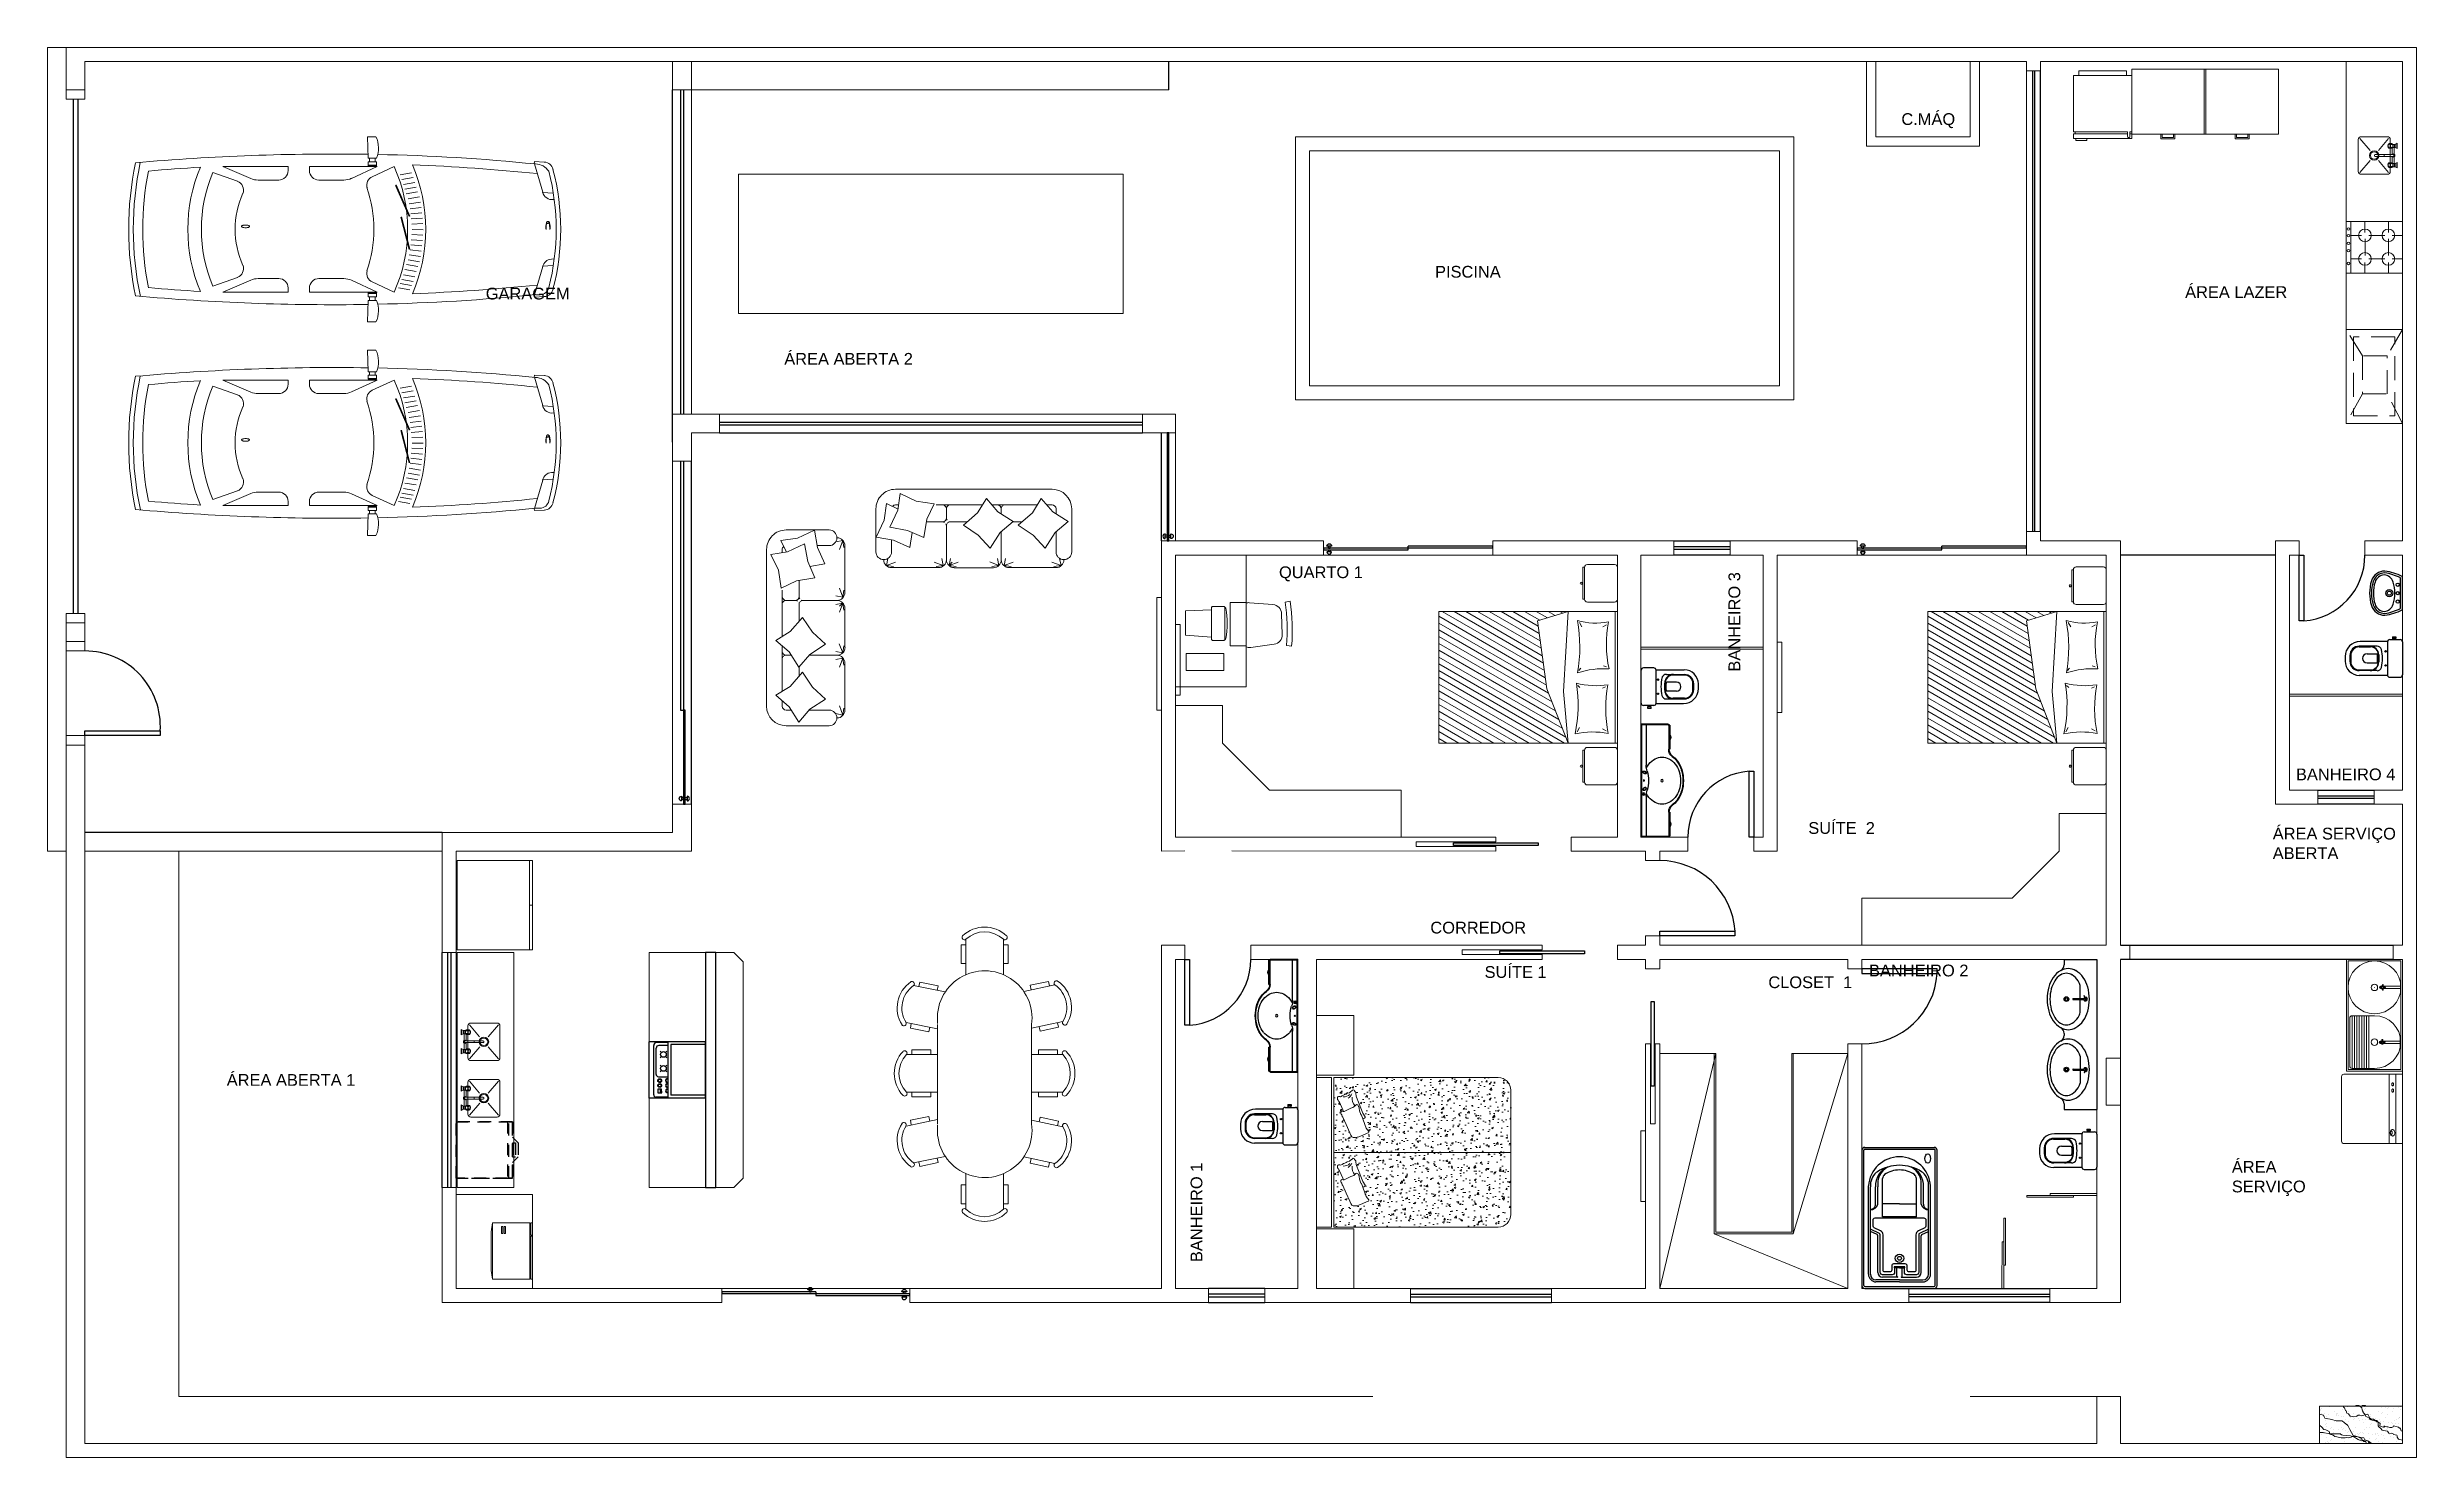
# Model space of a CAD drawing. Header units: metres. Extents: x 3295 to 10599, y 1600 to 1858.
# Drawn here: x 3294.99 to 3320.19, y 1840.26 to 1855.26 of the extents above; entities that cross this region are included whole.
import ezdxf

# ---------------------------------------------------------------- set-up
doc = ezdxf.new("R2010")
doc.units = ezdxf.units.M
doc.linetypes.add('DASHEDX2', pattern=[38.1, 25.4, -12.7])
doc.linetypes.add('TRACEJADA', pattern=[19.05, 12.7, -6.35])
for name, color, linetype, lineweight in [('AR-ALVENARIA', 7, 'Continuous', 20), ('AR-MOB', 252, 'Continuous', 15), ('AR-TEXTO', 7, 'Continuous', 30)]:
    doc.layers.add(name, color=color, linetype=linetype, lineweight=lineweight)
for name, color, linetype in [('AR-BANHO', 94, 'Continuous'), ('AR-JANELAS', 2, 'Continuous'), ('AR-MOB emb-bancada', 253, 'TRACEJADA'), ('AR-piso-parede baixa', 9, 'TRACEJADA'), ('AR-PORTAS', 251, 'Continuous'), ('AR-VIGAS', 9, 'Continuous')]:
    doc.layers.add(name, color=color, linetype=linetype)
doc.styles.add('txt 2.5mm', font='arial.ttf', dxfattribs={"height": 125})

msp = doc.modelspace()

# ---------------------------------------------------------------- texts
at = {"layer": 'AR-TEXTO', "ltscale": 3, "char_height": 0.125, "attachment_point": 1, "style": 'txt 2.5mm'}
for s, width, heights, insert in [('C.MÁQ', 0.54737, [0], (3314.708, 1854.564)), ('GARAGEM', 0.70616, [0], (3299.651, 1852.708)), ('PISCINA', 0.70616, [0.11], (3309.748, 1852.94)), ('ÁREA LAZER', 1.09084, [0], (3317.726, 1852.724)), ('ÁREA ABERTA 2', 2.67431, [0], (3302.826, 1852.014)), ('QUARTO 1', 0.90904, [0.137], (3308.088, 1849.744)), ('BANHEIRO 4', 1.29356, [0], (3318.905, 1847.594)), ('SUÍTE  2', 1.39076, [0], (3313.718, 1847.024)), ('ÁREA SERVIÇO ABERTA', 1.66192, [0], (3318.658, 1846.964)), ('CORREDOR', 0.70616, [0], (3309.698, 1845.964)), ('SUÍTE 1', 1.94608, [0], (3310.275, 1845.492)), ('BANHEIRO 2', 1.19062, [0], (3314.364, 1845.508)), ('CLOSET  1', 1.21772, [0], (3313.293, 1845.383)), ('ÁREA ABERTA 1', 2.67431, [0], (3296.896, 1844.344)), ('ÁREA SERVIÇO', 1.09084, [0], (3318.223, 1843.419))]:
    msp.add_mtext_dynamic_manual_height_columns(s, width=width, gutter_width=0.5, heights=heights, dxfattribs=dict(at, insert=insert))
at = {"layer": 'AR-TEXTO', "ltscale": 3, "char_height": 0.125, "attachment_point": 1, "rotation": 90, "style": 'txt 2.5mm'}
for s, width, insert in [('BANHEIRO 3', 1.26567, (3312.869, 1848.625)), ('BANHEIRO 1', 1.0944, (3307.148, 1842.344))]:
    msp.add_mtext_dynamic_manual_height_columns(s, width=width, gutter_width=0.5, heights=[0], dxfattribs=dict(at, insert=insert))

# ---------------------------------------------------------------- blocks, each defined once
blk = doc.blocks.new('Bancada02')
for p, q in [((-96.6, 68.4), (63, 68.4)), ((-96.6, 33.4), (-96.6, 68.4)), ((-56.2, 55.7), (-58.2, 55)), ((-56.2, 55.5), (-58.1, 54.8)), ((-52.7, 57.4), (-56.3, 56.2)), ((-52.6, 57.3), (-56.3, 56.1)), ((-52.3, 56.4), (-56, 55.1)), ((-52.3, 56.3), (-55.9, 55.1)), ((-54.8, 43.3), (-54.8, 54)), ((-53.8, 43.3), (-53.8, 54)), ((18.7, 56.4), (22.4, 55.1)), ((18.7, 56.3), (22.3, 55.1)), ((19, 57.3), (22.7, 56.1)), ((19.1, 57.4), (22.7, 56.2)), ((20.2, 43.3), (20.2, 54)), ((21.2, 43.3), (21.2, 54)), ((22.5, 55.5), (24.5, 54.8)), ((22.6, 55.7), (24.6, 55)), ((63, 33.4), (63, 68.4)), ((-96.6, 33.4), (-90.7, 33.4)), ((-54.8, 50.4), (-68.7, 50.4)), ((-39.9, 50.4), (-53.8, 50.4)), ((-17.9, 33.4), (-15.7, 33.4)), ((6.3, 50.4), (20.2, 50.4)), ((21.2, 50.4), (35.1, 50.4)), ((57.1, 33.4), (63, 33.4)), ((-54.3, 18.4), (-54.3, 18.4))]:
    blk.add_line(p, q)
for centre, radius in [((-54.3, 35.9), 2.5), ((-54.3, 35.9), 1.5), ((-54.3, 35.9), 1.4), ((20.7, 35.9), 2.5), ((20.7, 35.9), 1.5), ((20.7, 35.9), 1.4)]:
    blk.add_circle(centre, radius)
for centre, radius, start, end in [((-63, 33.1), 25.2, 124.6952, 149.1076), ((-57.7, 25.6), 34.4, 106.0009, 124.6952), ((-54.3, 13.6), 46.8, 90, 106.0009), ((-58.2, 54.9), 0.1, 109.1342, 289.1342), ((-54.3, 56.2), 2, 293.5782, 246.4218), ((-55.3, 54), 0.5, 0, 66.4218), ((-54.3, 13.6), 46.8, 73.9991, 90), ((-53.3, 54), 0.5, 113.5782, 180), ((-50.9, 25.6), 34.4, 55.3048, 73.9991), ((-45.6, 33.1), 25.2, 30.8924, 55.3048), ((12, 33.1), 25.2, 124.6952, 149.1076), ((17.3, 25.6), 34.4, 106.0009, 124.6952), ((20.7, 13.6), 46.8, 90, 106.0009), ((20.7, 56.2), 2, 293.5782, 246.4218), ((19.7, 54), 0.5, 0, 66.4218), ((20.7, 13.6), 46.8, 73.9991, 90), ((21.7, 54), 0.5, 113.5782, 180), ((24.5, 54.9), 0.1, 250.8658, 70.8658), ((24.1, 25.6), 34.4, 55.3048, 73.9991), ((29.4, 33.1), 25.2, 30.8924, 55.3048), ((-90.7, 26.4), 7, 30.4129, 90), ((-70.9, 37.9), 15.9, 149.1076, 180), ((-70.9, 37.9), 15.9, 180, 210.8924), ((-63, 42.7), 25.2, 210.4129, 235.3048), ((-70.4, 35.9), 11.4, 146.9396, 180), ((-70.4, 35.9), 11.4, 180, 213.0604), ((-62.7, 30.9), 20.6, 122.4712, 146.9396), ((-62.7, 40.9), 20.6, 213.0604, 237.5288), ((-57.6, 22.9), 30, 116.1881, 122.4712), ((-68.7, 45.4), 5, 90, 116.1881), ((-54.3, 43.3), 0.5, 180, 0), ((-39.9, 45.4), 5, 63.8119, 90), ((-51, 22.9), 30, 57.5288, 63.8119), ((-45.9, 30.9), 20.6, 33.0604, 57.5288), ((-45.9, 40.9), 20.6, 302.4712, 326.9396), ((-45.6, 42.7), 25.2, 304.6952, 329.1076), ((-38.2, 35.9), 11.4, 0, 33.0604), ((-38.2, 35.9), 11.4, 326.9396, 0), ((-37.7, 37.9), 15.9, 329.7817, 30.8924), ((-37.7, 37.9), 15.9, 329.1076, 329.7817), ((-17.9, 26.4), 7, 90, 149.7817), ((-15.7, 26.4), 7, 30.2183, 90), ((4.1, 37.9), 15.9, 149.1076, 210.2183), ((4.1, 37.9), 15.9, 210.2183, 210.8924), ((12, 42.7), 25.2, 210.8924, 235.3048), ((4.6, 35.9), 11.4, 146.9396, 180), ((4.6, 35.9), 11.4, 180, 213.0604), ((12.3, 30.9), 20.6, 122.4712, 146.9396), ((12.3, 40.9), 20.6, 213.0604, 237.5288), ((17.4, 22.9), 30, 116.1881, 122.4712), ((6.3, 45.4), 5, 90, 116.1881), ((20.7, 43.3), 0.5, 180, 0), ((35.1, 45.4), 5, 63.8119, 90), ((24, 22.9), 30, 57.5288, 63.8119), ((29.1, 30.9), 20.6, 33.0604, 57.5288), ((29.1, 40.9), 20.6, 302.4712, 326.9396), ((29.4, 42.7), 25.2, 304.6952, 329.5871), ((36.8, 35.9), 11.4, 0, 33.0604), ((36.8, 35.9), 11.4, 326.9396, 0), ((37.3, 37.9), 15.9, 0, 30.8924), ((37.3, 37.9), 15.9, 329.1076, 0), ((57.1, 26.4), 7, 90, 149.5871), ((-57.7, 50.2), 34.4, 235.3048, 253.9991), ((-57.6, 48.9), 30, 237.5288, 255.2333), ((-54.3, 62.2), 46.8, 253.9991, 270), ((-54.3, 61.5), 43.1, 255.2333, 270), ((-54.3, 61.5), 43.1, 270, 284.7667), ((-54.3, 62.2), 46.8, 270, 286.0009), ((-51, 48.9), 30, 284.7667, 302.4712), ((-50.9, 50.2), 34.4, 286.0009, 304.6952), ((17.3, 50.2), 34.4, 235.3048, 253.9991), ((17.4, 48.9), 30, 237.5288, 255.2333), ((20.7, 62.2), 46.8, 253.9991, 270), ((20.7, 61.5), 43.1, 255.2333, 270), ((20.7, 61.5), 43.1, 270, 284.7667), ((20.7, 62.2), 46.8, 270, 286.0009), ((24, 48.9), 30, 284.7667, 302.4712), ((24.1, 50.2), 34.4, 286.0009, 304.6952)]:
    blk.add_arc(centre, radius, start, end)
blk = doc.blocks.new('vaso22')
for p, q in [((-22.2, 22.7), (-22.2, 26.2)), ((-22.2, 26.2), (-20.7, 26.2)), ((-20.7, 22.7), (-20.7, 26.2)), ((-20.7, 25.9), (-19.2, 25.9)), ((-19.2, 19.9), (-19.2, 30.9)), ((-16.7, 33.4), (18.3, 33.4)), ((20.8, 19.9), (20.8, 30.9)), ((-22.2, 22.7), (-20.7, 22.7)), ((-20.7, 22.9), (-19.2, 22.9)), ((-17.2, 17.5), (-17.2, -11.6)), ((-16.7, 17.4), (18.3, 17.4)), ((-12.2, 6.3), (-12.2, -1)), ((-4, -4.3), (-4, 6.3)), ((-3, 8.2), (4.6, 8.2)), ((-2.9, 7.8), (4.6, 7.8)), ((5.6, -4.3), (5.6, 6.3)), ((13.8, 6.3), (13.8, -1)), ((18.8, 17.5), (18.8, -12.6)), ((-12.2, -1), (-12.2, -12.6)), ((-11.4, -12.7), (-11.4, -0.7)), ((-2.4, -21.7), (4.1, -21.7)), ((-2.2, -22.6), (3.8, -22.6)), ((13.1, -12.7), (13.1, -0.7)), ((13.8, -1), (13.8, -12.6)), ((-1.2, -27.6), (3.8, -27.6))]:
    blk.add_line(p, q)
for centre in [(-6.7, 15.5), (8.3, 15.5)]:
    blk.add_circle(centre, 0.75)
for centre, radius, start, end in [((-16.7, 30.9), 2.5, 90, 180), ((18.3, 30.9), 2.5, 0, 90), ((-16.7, 19.9), 2.5, 180, 270), ((-7, 6.3), 5.19, 109.3784, 179.5279), ((-3, -1), 9.2, 90, 180), ((-2.9, -0.7), 8.5, 90, 180), ((6.4, -72.1), 84.6, 93.7724, 100.2788), ((0, -5.4), 12.4, 85.9075, 108.4979), ((-4.7, -72.1), 84.6, 79.7212, 86.2276), ((1.7, -5.4), 12.4, 71.5021, 94.0925), ((4.6, -1), 9.2, 0, 90), ((4.6, -0.7), 8.5, 0, 90), ((8.7, 6.3), 5.19, 0.4721, 70.6216), ((18.3, 19.9), 2.5, 270, 0), ((-1.2, -11.6), 16, 180, 270), ((-2.2, -12.6), 10, 180, 270), ((-2.4, -12.7), 9, 180, 270), ((0.8, -4.3), 4.8, 180, 0), ((3.8, -12.6), 15, 270, 0), ((3.8, -12.6), 10, 270, 0), ((4.1, -12.7), 9, 270, 0)]:
    blk.add_arc(centre, radius, start, end)
blk = doc.blocks.new('Banheira150x080')
for p, q in [((0.72, 0), (-0.72, 0)), ((-0.75, -0.03), (-0.75, -0.77)), ((-0.73, -0.03), (-0.73, -0.77)), ((-0.72, -0.02), (0.72, -0.02)), ((-0.68, -0.4), (-0.68, -0.15)), ((-0.66, -0.4), (-0.66, -0.15)), ((-0.63, -0.383), (-0.63, -0.22)), ((-0.6, -0.07), (0.34, -0.07)), ((-0.6, -0.09), (0.331, -0.09)), ((-0.58, -0.17), (-0.189, -0.17)), ((-0.176, -0.161), (-0.143, -0.09)), ((0.01, -0.58), (0.01, -0.22)), ((0.01, -0.22), (0.419, -0.22)), ((0.145, -0.145), (0.331, -0.145)), ((0.145, -0.17), (0.331, -0.17)), ((0.15, -0.4), (0.15, -0.22)), ((0.73, -0.03), (0.73, -0.77)), ((0.75, -0.03), (0.75, -0.77)), ((-0.68, -0.4), (-0.68, -0.65)), ((-0.66, -0.4), (-0.66, -0.65)), ((-0.63, -0.417), (-0.63, -0.58)), ((-0.62, -0.373), (-0.53, -0.373)), ((-0.62, -0.427), (-0.53, -0.427)), ((-0.53, -0.4), (-0.53, -0.348)), ((-0.53, -0.4), (-0.53, -0.452)), ((0.15, -0.4), (0.15, -0.58)), ((-0.6, -0.71), (0.331, -0.71)), ((-0.6, -0.73), (0.34, -0.73)), ((-0.58, -0.63), (-0.189, -0.63)), ((-0.176, -0.639), (-0.143, -0.71)), ((0.01, -0.58), (0.419, -0.58)), ((0.145, -0.63), (0.331, -0.63)), ((0.145, -0.655), (0.331, -0.655)), ((-0.72, -0.78), (0.72, -0.78)), ((-0.72, -0.8), (0.72, -0.8))]:
    blk.add_line(p, q)
for points in [[(-0.53, -0.348), (-0.58, -0.348, -0.414214), (-0.605, -0.323), (-0.605, -0.22, -0.414214), (-0.58, -0.195), (-0.179, -0.195, 0.292525), (-0.165, -0.186), (-0.121, -0.09)], [(-0.121, -0.71), (-0.165, -0.614, 0.292525), (-0.179, -0.605), (-0.58, -0.605, -0.414214), (-0.605, -0.58), (-0.605, -0.477, -0.414214), (-0.58, -0.452), (-0.53, -0.452)]]:
    blk.add_lwpolyline(points, format="xyb")
blk.add_lwpolyline([(-0.107, -0.668), (-0.138, -0.601, 0.292525), (-0.179, -0.575), (-0.555, -0.575, -0.414214), (-0.575, -0.555), (-0.575, -0.502, -0.414214), (-0.555, -0.482), (-0.51, -0.482, 0.414214), (-0.49, -0.462), (-0.49, -0.338, 0.414214), (-0.51, -0.318), (-0.555, -0.318, -0.414214), (-0.575, -0.298), (-0.575, -0.245, -0.414214), (-0.555, -0.225), (-0.179, -0.225, 0.292525), (-0.138, -0.199), (-0.107, -0.132, -0.292525), (-0.089, -0.12), (-0.02, -0.12, -0.414214), (0, -0.14), (0, -0.66, -0.414214), (-0.02, -0.68), (-0.089, -0.68, -0.292525)], format="xyb", close=True)
blk.add_lwpolyline([(-0.52, -0.452), (-0.52, -0.4), (-0.52, -0.348)])
for radius in [0.045, 0.02]:
    blk.add_circle((-0.43, -0.4), radius)
for centre, radius, start, end in [((-0.72, -0.03), 0.03, 90, 180), ((-0.72, -0.03), 0.01, 90, 180), ((-0.72, -0.03), 0.01, 90, 180), ((-0.6, -0.15), 0.08, 90, 180), ((-0.6, -0.15), 0.06, 90, 180), ((-0.58, -0.22), 0.05, 90, 180), ((-0.189, -0.155), 0.015, 270, 335.222), ((0.162, -0.078), 0.0742, 189.1656, 224.072), ((0.163, -0.098), 0.0747, 174.1166, 255.7318), ((0.145, -0.095), 0.05, 224.072, 270), ((0.331, -0.14), 0.05, 86.7432, 90), ((0.348, -0.352), 0.207, 22.1815, 94.7009), ((0.363, -0.368), 0.2, 28.1193, 99.2533), ((0.341, -0.282), 0.192, 42.5661, 92.016), ((0.319, -0.4), 0.331, 273.5798, 86.4202), ((0.419, -0.27), 0.05, 34.6857, 90), ((0.232, -0.4), 0.278, 359.9811, 34.6857), ((0.423, -0.206), 0.08, 31.2907, 42.5661), ((0.089, -0.409), 0.471, 1.1269, 31.2907), ((0.72, -0.03), 0.03, 0, 90), ((0.72, -0.03), 0.01, 0, 90), ((-0.62, -0.383), 0.01, 90, 180), ((-0.62, -0.417), 0.01, 180, 270), ((-0.525, -0.348), 0.005, 0, 180), ((-0.525, -0.452), 0.005, 180, 0), ((0.232, -0.4), 0.278, 325.3143, 0.0189), ((0.089, -0.391), 0.471, 328.7093, 358.8731), ((-0.6, -0.65), 0.08, 180, 270), ((-0.6, -0.65), 0.06, 180, 270), ((-0.58, -0.58), 0.05, 180, 270), ((-0.189, -0.645), 0.015, 24.778, 90), ((0.163, -0.702), 0.0747, 104.2682, 185.8834), ((0.162, -0.722), 0.0742, 135.928, 170.8344), ((0.145, -0.705), 0.05, 90, 135.928), ((0.348, -0.448), 0.207, 265.2991, 337.8185), ((0.363, -0.432), 0.2, 260.7467, 331.8807), ((0.341, -0.518), 0.192, 267.984, 317.4339), ((0.419, -0.53), 0.05, 270, 325.3143), ((0.423, -0.594), 0.08, 317.4339, 328.7093), ((-0.72, -0.77), 0.03, 180, 270), ((-0.72, -0.77), 0.01, 180, 270), ((0.72, -0.77), 0.01, 270, 0), ((0.72, -0.77), 0.03, 270, 0)]:
    blk.add_arc(centre, radius, start, end)
blk.add_ellipse((0.631, -0.7), major_axis=(-0.05, 0), ratio=0.6)
blk = doc.blocks.new('*X7')
at = {"color": 0}
for p, q in [((21.6, 16.662), (21.618, 16.693)), ((22.011, 15.375), (22.749, 16.652)), ((22.084, 15.375), (22.842, 16.688)), ((22.156, 15.375), (22.935, 16.725)), ((22.228, 15.375), (23, 16.712)), ((21.6, 16.537), (21.643, 16.611)), ((21.6, 16.412), (21.668, 16.53)), ((21.6, 15.412), (22.227, 16.498)), ((21.6, 15.537), (22.148, 16.487)), ((21.6, 15.662), (22.07, 16.476)), ((21.6, 15.787), (21.991, 16.465)), ((21.6, 15.912), (21.913, 16.454)), ((21.6, 16.287), (21.693, 16.448)), ((21.6, 16.037), (21.835, 16.444)), ((21.6, 16.162), (21.756, 16.433)), ((21.651, 15.375), (22.305, 16.508)), ((21.723, 15.375), (22.383, 16.519)), ((21.795, 15.375), (22.469, 16.542)), ((21.867, 15.375), (22.562, 16.579)), ((21.939, 15.375), (22.655, 16.615)), ((22.3, 15.375), (23, 16.587)), ((22.372, 15.375), (23, 16.462)), ((22.444, 15.375), (23, 16.337)), ((22.517, 15.375), (23, 16.212)), ((22.589, 15.375), (23, 16.087)), ((22.661, 15.375), (23, 15.962)), ((22.733, 15.375), (23, 15.837)), ((22.805, 15.375), (23, 15.712)), ((22.878, 15.375), (23, 15.587)), ((22.95, 15.375), (23, 15.462))]:
    blk.add_line(p, q, dxfattribs=at)
blk = doc.blocks.new('cama casal15')
blk.add_lwpolyline([(-124.4, -63.8), (-124.4, 126.2), (15.5, 126.2), (15.5, -63.8)], close=True)
for points in [[(-124.4, 123.7), (15.5, 123.7)], [(-110.3, 114.6), (-108, 110.7)], [(-65.4, 114.5), (-66.6, 111.2)], [(-44.2, 113.5), (-42.9, 110.3)], [(2.5, 114.3), (0.4, 110.3)], [(-112.8, 85.7), (-108.1, 88.4)], [(-61.5, 85), (-64, 87.2)], [(-45.8, 84), (-43.4, 86.2)], [(3.7, 83.2), (-1.1, 85.7)], [(-124.4, 73.7), (-114.4, 41.2), (-42, 51.2), (15.5, 73.7)], [(-124.4, 73.7), (-39.4, 68.7), (15.5, 73.7)]]:
    blk.add_lwpolyline(points)
for centre, radius, start, end in [((-184.9, 102.8), 72.8, 344.6612, 10.98), ((-89.7, 237.6), 123.2, 258.8966, 282.3652), ((22.2, 111), 85.7, 175.8438, 198.5371), ((-130.8, 103.4), 85.3, 345.8751, 8.6205), ((-21.4, 246.1), 132.4, 259.056, 281.6976), ((86.4, 99.4), 82.7, 168.0412, 192.7342), ((-86.2, -71.2), 157.4, 80.0736, 100.4222), ((-25, -63.2), 147.6, 77.9794, 98.9905)]:
    blk.add_arc(centre, radius, start, end)
at = {"xscale": 100, "yscale": 100, "zscale": 100}
blk.add_blockref('*X7', (-2284.4, -1601.3), dxfattribs=at)
blk = doc.blocks.new('Bancada01')
for p, q in [((520.1, 719.7), (640.1, 719.7)), ((520.1, 690.7), (520.1, 719.7)), ((520.6, 690.7), (520.6, 719.2)), ((520.6, 719.2), (639.6, 719.2)), ((520.6, 714.2), (563.5, 714.2)), ((596.6, 714.2), (639.6, 714.2)), ((639.6, 690.7), (639.6, 719.2)), ((640.1, 690.7), (640.1, 719.7)), ((521.1, 690.2), (546.7, 690.2)), ((521.1, 689.7), (546.7, 689.7)), ((521.1, 689), (521.1, 689.7)), ((521.1, 689), (530.8, 689)), ((530.8, 689), (531.7, 689)), ((531.7, 689), (536.1, 689)), ((536.1, 689), (537, 689)), ((537, 689), (546.7, 689)), ((546.7, 689), (546.7, 689.7)), ((613.4, 690.2), (639.1, 690.2)), ((613.4, 689.7), (639.1, 689.7)), ((613.4, 689), (613.4, 689.7)), ((613.4, 689), (623.1, 689)), ((623.1, 689), (624.1, 689)), ((624.1, 689), (628.4, 689)), ((628.4, 689), (629.4, 689)), ((629.4, 689), (639.1, 689)), ((639.1, 689), (639.1, 689.7))]:
    blk.add_line(p, q)
for points in [[(572.4, 716.3, 0.061702), (572, 717, 0.074986), (571.5, 717.5, 0.107018), (570.9, 717.7, 0.150743), (570.5, 717.7, 0.150743), (570.1, 717.4, 0.107018), (569.9, 716.8, 0.074986), (569.9, 716.1, 0.061702), (570.2, 715.3, 0.061702), (570.6, 714.6, 0.074986), (571.1, 714.2, 0.107018), (571.7, 713.9, 0.150743), (572.1, 714, 0.150743), (572.5, 714.3, 0.107018), (572.7, 714.9, 0.074986), (572.7, 715.6, 0.061702)], [(572.2, 716.3, 0.061702), (571.8, 716.9, 0.074986), (571.4, 717.3, 0.107018), (570.9, 717.5, 0.150743), (570.6, 717.5, 0.150743), (570.3, 717.3, 0.107018), (570.1, 716.8, 0.074986), (570.1, 716.1, 0.061702), (570.4, 715.4, 0.061702), (570.8, 714.7, 0.074986), (571.2, 714.3, 0.107018), (571.7, 714.1, 0.150743), (572.1, 714.2, 0.150743), (572.3, 714.4, 0.107018), (572.5, 714.9, 0.074986), (572.5, 715.5, 0.061702)], [(587.7, 716.3, -0.061702), (588.1, 717, -0.074986), (588.6, 717.5, -0.107018), (589.2, 717.7, -0.150743), (589.6, 717.7, -0.150743), (590, 717.4, -0.107018), (590.2, 716.8, -0.074986), (590.2, 716.1, -0.061702), (589.9, 715.3, -0.061702), (589.5, 714.6, -0.074986), (589, 714.2, -0.107018), (588.4, 713.9, -0.150743), (588, 714, -0.150743), (587.6, 714.3, -0.107018), (587.4, 714.9, -0.074986), (587.4, 715.6, -0.061702)], [(587.9, 716.3, -0.061702), (588.3, 716.9, -0.074986), (588.7, 717.3, -0.107018), (589.2, 717.5, -0.150743), (589.6, 717.5, -0.150743), (589.8, 717.3, -0.107018), (590, 716.8, -0.074986), (590, 716.1, -0.061702), (589.8, 715.4, -0.061702), (589.4, 714.7, -0.074986), (588.9, 714.3, -0.107018), (588.4, 714.1, -0.150743), (588.1, 714.2, -0.150743), (587.8, 714.4, -0.107018), (587.6, 714.9, -0.074986), (587.6, 715.5, -0.061702)]]:
    blk.add_lwpolyline(points, format="xyb", close=True)
for centre, radius in [((579.9, 716.5), 0.653), ((594.2, 716.9), 1.31), ((594.2, 716.9), 0.805), ((580.1, 697.2), 1.25)]:
    blk.add_circle(centre, radius)
for centre, radius, start, end in [((575.2, 694.9), 20.8, 128.2804, 152.3071), ((578.2, 691.2), 25.5, 116.5933, 128.2804), ((563.5, 694.2), 20, 71.2758, 90), ((580.1, 743.1), 31.6, 251.2758, 270), ((580.1, 743.1), 31.6, 270, 288.7242), ((596.6, 694.2), 20, 90, 108.7242), ((582, 691.2), 25.5, 51.7196, 63.4067), ((584.9, 694.9), 20.8, 27.6929, 51.7196), ((521.1, 690.7), 1, 180, 270), ((521.1, 690.7), 0.5, 180, 270), ((533.9, 693.4), 5.42, 234.6502, 305.3498), ((533.9, 693.4), 4.92, 243.956, 296.044), ((546.7, 680.7), 9.5, 36.445, 90), ((546.7, 680.7), 9, 36.445, 90), ((573.5, 700.5), 24.3, 216.445, 232.8255), ((573.5, 700.5), 23.8, 216.445, 232.8255), ((570.8, 697.2), 15.7, 152.3071, 180), ((570.8, 697.2), 15.7, 180, 207.6929), ((575.2, 699.6), 20.8, 207.6929, 231.7196), ((577.5, 705.7), 30.9, 232.8255, 252.5617), ((577.5, 705.7), 30.4, 232.8255, 252.5617), ((578.2, 703.3), 25.5, 231.7196, 251.8976), ((582, 703.3), 25.5, 288.1024, 308.2804), ((582.6, 705.7), 30.4, 287.4383, 307.1745), ((582.6, 705.7), 30.9, 287.4383, 307.1745), ((584.9, 699.6), 20.8, 308.2804, 332.3071), ((586.6, 700.5), 23.8, 307.1745, 323.555), ((586.6, 700.5), 24.3, 307.1745, 323.555), ((589.3, 697.2), 15.7, 360, 27.6929), ((589.3, 697.2), 15.7, 332.3071, 360), ((613.4, 680.7), 9.5, 90, 143.555), ((613.4, 680.7), 9, 90, 143.555), ((626.2, 693.4), 5.42, 234.6502, 305.3498), ((626.2, 693.4), 4.92, 243.956, 296.044), ((639.1, 690.7), 1, 270, 0), ((639.1, 690.7), 0.5, 270, 0), ((580.1, 713.9), 39.4, 252.5617, 270), ((580.1, 713.9), 38.9, 252.5617, 270), ((580.1, 709.1), 31.6, 251.8976, 270), ((580.1, 709.1), 31.6, 270, 288.1024), ((580.1, 713.9), 38.9, 270, 287.4383), ((580.1, 713.9), 39.4, 270, 287.4383)]:
    blk.add_arc(centre, radius, start, end)
blk = doc.blocks.new('Criado-pl')
for p, q in [((17, 0), (-17, 0)), ((-20, -3), (-20, -32)), ((20, -3), (20, -32)), ((20, -32), (20, -3)), ((-17, -35), (-17, -36.7)), ((-17, -35), (17, -35)), ((-17, -36.7), (17, -36.7)), ((-0.5, -37.4), (-0.5, -36.7)), ((-0.5, -37.4), (0.5, -37.4)), ((0.5, -37.4), (0.5, -36.7)), ((17, -36.7), (17, -35))]:
    blk.add_line(p, q)
for centre, radius, start, end in [((-17, -3), 3, 90, 180), ((17, -3), 3, 0, 90), ((-17, -32), 3, 180, 270), ((0, -38.4), 1.1, 116.9222, 63.0778), ((17, -32), 3, 270, 0)]:
    blk.add_arc(centre, radius, start, end)
blk = doc.blocks.new('mesa06')
for p, q in [((-70.5, 17.2), (-77.3, 50.9)), ((-38.2, 58.9), (-31.3, 25.3)), ((-37, 53.3), (-32.1, 54.3)), ((-28.1, 34.7), (-32.1, 54.3)), ((-7.2, 32.6), (-7.2, 52.6)), ((-2.2, 52.6), (-7.2, 52.6)), ((-2.2, 58.4), (-2.2, 25.3)), ((37.8, 25.3), (37.8, 58.4)), ((37.8, 52.6), (42.8, 52.6)), ((42.8, 32.6), (42.8, 52.6)), ((62, 34.7), (66, 54.3)), ((72, 58.9), (65.2, 25.3)), ((70.9, 53.3), (66, 54.3)), ((104.4, 17.2), (111.2, 50.9)), ((-76.2, 45.3), (-81.1, 44.3)), ((-77.1, 24.7), (-81.1, 44.3)), ((-72.2, 25.7), (-77.1, 24.7)), ((-35.8, 25.3), (69.7, 25.3)), ((-33, 33.7), (-28.1, 34.7)), ((-2.2, 32.6), (-7.2, 32.6)), ((37.8, 32.6), (42.8, 32.6)), ((66.9, 33.7), (62, 34.7)), ((106.1, 25.7), (111, 24.7)), ((110.1, 45.3), (115, 44.3)), ((111, 24.7), (115, 44.3)), ((-100.8, 0.3), (-120.8, 0.3)), ((-120.8, -4.7), (-120.8, 0.3)), ((-100.8, -4.7), (-100.8, 0.3)), ((134.7, 0.3), (154.7, 0.3)), ((134.7, -4.7), (134.7, 0.3)), ((154.7, -4.7), (154.7, 0.3)), ((-89.6, -4.7), (-126.6, -4.7)), ((123.5, -4.7), (160.5, -4.7)), ((-126.6, -44.7), (-89.6, -44.7)), ((-120.8, -44.7), (-120.8, -49.7)), ((-100.8, -49.7), (-120.8, -49.7)), ((-100.8, -44.7), (-100.8, -49.7)), ((160.5, -44.7), (123.5, -44.7)), ((134.7, -44.7), (134.7, -49.7)), ((134.7, -49.7), (154.7, -49.7)), ((154.7, -44.7), (154.7, -49.7)), ((-77.6, -73.2), (-81.8, -92.8)), ((-71, -66.4), (-78.1, -99.4)), ((-72.7, -74.2), (-77.6, -73.2)), ((-39, -107.8), (-31.9, -74.7)), ((-35.8, -74.7), (69.7, -74.7)), ((-2.2, -107.8), (-2.2, -74.7)), ((37.8, -74.7), (37.8, -107.8)), ((72.9, -107.8), (65.8, -74.7)), ((104.9, -66.4), (112, -99.4)), ((106.6, -74.2), (111.5, -73.2)), ((111.5, -73.2), (115.6, -92.8)), ((-76.9, -93.8), (-81.8, -92.8)), ((-33.6, -82.6), (-28.7, -83.7)), ((-28.7, -83.7), (-32.9, -103.2)), ((-7.2, -82.1), (-7.2, -102.1)), ((-2.2, -82.1), (-7.2, -82.1)), ((37.8, -82.1), (42.8, -82.1)), ((42.8, -82.1), (42.8, -102.1)), ((67.5, -82.6), (62.6, -83.7)), ((62.6, -83.7), (66.8, -103.2)), ((110.8, -93.8), (115.6, -92.8)), ((-37.8, -102.2), (-32.9, -103.2)), ((-2.2, -102.1), (-7.2, -102.1)), ((37.8, -102.1), (42.8, -102.1)), ((71.6, -102.2), (66.8, -103.2))]:
    blk.add_line(p, q)
for centre, radius, start, end in [((-79.3, 52.5), 2.51, 149.864, 320.3018), ((-53.5, 34.3), 34, 57.9616, 145.0829), ((-53.5, 34.3), 29, 57.9616, 145.0829), ((-37, 61.2), 2.51, 242.7427, 53.1805), ((-3.8, 60.3), 2.51, 138.3417, 308.7795), ((17.8, 37.4), 34, 46.4394, 133.5606), ((17.8, 37.4), 29, 46.4394, 133.5606), ((39.4, 60.3), 2.51, 231.2205, 41.6583), ((70.9, 61.2), 2.51, 126.8195, 297.2573), ((87.4, 34.3), 34, 34.9171, 122.0384), ((87.4, 34.3), 29, 34.9171, 122.0384), ((113.2, 52.5), 2.51, 219.6982, 30.136), ((-42.6, -24.8), 50.4, 83.5615, 277.7675), ((76.5, -24.8), 50.4, 262.2325, 96.4385), ((-105.6, -24.7), 34, 136.4394, 223.5606), ((-105.6, -24.7), 29, 136.4394, 223.5606), ((-128.5, -3.2), 2.51, 321.2205, 131.6583), ((-89.6, -7.7), 3, 76.6914, 90), ((123.5, -7.7), 3, 90, 103.3086), ((162.4, -3.2), 2.51, 48.3417, 218.7795), ((139.4, -24.7), 29, 316.4394, 43.5606), ((139.4, -24.7), 34, 316.4394, 43.5606), ((-128.5, -46.3), 2.51, 228.3417, 38.7795), ((-89.6, -41.7), 3, 270, 282.3489), ((123.5, -41.7), 3, 257.6511, 270), ((162.4, -46.3), 2.51, 141.2205, 311.6583), ((-80, -101), 2.51, 39.1335, 209.5713), ((-54.1, -83.1), 29, 214.3524, 301.4737), ((88, -83.1), 29, 238.5263, 325.6476), ((113.9, -101), 2.51, 330.4287, 140.8665), ((-54.1, -83.1), 34, 214.3524, 301.4737), ((-37.8, -110.1), 2.51, 306.2548, 116.6926), ((-3.8, -109.8), 2.51, 51.2205, 221.6583), ((17.8, -86.8), 34, 226.4394, 313.5606), ((17.8, -86.8), 29, 226.4394, 313.5606), ((39.4, -109.8), 2.51, 318.3417, 128.7795), ((71.7, -110.1), 2.51, 63.3074, 233.7452), ((88, -83.1), 34, 238.5263, 325.6476)]:
    blk.add_arc(centre, radius, start, end)
blk = doc.blocks.new('mesa computador01')
for p, q in [((-42.9, 96.2), (-48.5, 96.7)), ((-37.8, 62.4), (-38.5, 84.5)), ((-29.9, 94.7), (-5, 98.2)), ((22.6, 89.7), (22.4, 89.7)), ((64.6, 85.1), (36.6, 87.2)), ((64.6, 59.4), (64.6, 85.1)), ((-3.6, 50.7), (-28.6, 52.7)), ((22.6, 55.7), (22.4, 55.7)), ((36.6, 58.2), (64.6, 59.4)), ((-41.5, 49.9), (-47, 49.1))]:
    blk.add_line(p, q)
for points in [[(0, 140), (75, 140), (75, 0), (0, 0)], [(23.7, 122.7), (63.7, 122.7), (63.7, 104.7), (23.7, 104.7)], [(0, 50.4), (17, 50.4), (17, 96.4), (0, 96.4)]]:
    blk.add_lwpolyline(points, close=True)
blk.add_lwpolyline([(35.6, 54.7), (23.6, 54.7, -0.414214), (22.6, 55.7), (22.6, 89.7, -0.414214), (23.6, 90.7), (35.6, 90.7, -0.414214), (36.6, 89.7), (36.6, 55.7, -0.414214)], format="xyb", close=True)
for centre, radius, start, end in [((153.8, 79.1), 203, 175.0132, 188.4809), ((153.8, 79.1), 197.5, 175.0132, 188.4809), ((-28.5, 84.8), 10, 98.0227, 181.6826), ((-3.6, 88.3), 10, 67.9691, 98.0227), ((113.1, 72.9), 93.1, 170.1125, 190.116), ((22.4, 88.7), 1, 90, 170.1125), ((-27.8, 62.7), 10, 181.6826, 265.3424), ((-2.8, 60.6), 10, 265.3424, 287.092), ((22.4, 56.7), 1, 190.116, 270)]:
    blk.add_arc(centre, radius, start, end)
blk = doc.blocks.new('sofa')
at = {"layer": 'AR-MOB'}
for p, q in [((42035, 21942), (42035, 21692)), ((42056, 21995), (42046, 21920)), ((42056, 21995), (42093, 21898)), ((42056, 21995), (42130, 21979)), ((42120, 22025), (42118, 22025)), ((42660, 22109), (42203, 22109)), ((42416, 21942), (42203, 21942)), ((42660, 21942), (42606, 21942)), ((42035, 21442), (42035, 21692)), ((42701, 21844), (42701, 21900)), ((42701, 21260), (42701, 21741)), ((42868, 21900), (42868, 21692)), ((42868, 21317), (42868, 21692)), ((42056, 21389), (42046, 21464)), ((42056, 21389), (42093, 21486)), ((42522, 21480), (42522, 21581)), ((42034, 21275), (42034, 20859)), ((42058, 21334), (42048, 21259)), ((42056, 21389), (42130, 21405)), ((42058, 21334), (42133, 21318)), ((42058, 21334), (42096, 21237)), ((42120, 21359), (42118, 21359)), ((42416, 21359), (42118, 21359)), ((42660, 21359), (42606, 21359)), ((42522, 20817), (42522, 20998)), ((42701, 20666), (42701, 21158)), ((42035, 20692), (42035, 20192)), ((42056, 20804), (42046, 20879)), ((42056, 20804), (42046, 20879)), ((42056, 20742), (42046, 20667)), ((42056, 20804), (42093, 20901)), ((42056, 20804), (42091, 20837)), ((42056, 20804), (42091, 20837)), ((42056, 20804), (42130, 20820)), ((42056, 20804), (42130, 20820)), ((42056, 20742), (42130, 20726)), ((42056, 20742), (42093, 20644)), ((42480, 20775), (42118, 20775)), ((42462, 20775), (42118, 20775)), ((42522, 20734), (42522, 20561)), ((42563, 20775), (42660, 20775)), ((42620, 20775), (42660, 20775)), ((42056, 20137), (42046, 20212)), ((42056, 20137), (42093, 20235)), ((42329, 20192), (42203, 20192)), ((42701, 20234), (42701, 20268)), ((42056, 20137), (42130, 20153)), ((42120, 20109), (42118, 20109)), ((42660, 20025), (42203, 20025))]:
    blk.add_line(p, q, dxfattribs=at)
at = {"layer": 'AR-MOB', "ltscale": 0.3}
blk.add_line((42868, 21317), (42868, 20234), dxfattribs=at)
at = {"layer": 'AR-MOB'}
for points in [[(42526, 22069), (42628, 21907), (42770, 21784), (42618, 21690), (42486, 21540), (42381, 21697), (42242, 21825), (42408, 21932), (42526, 22069)], [(42526, 21486), (42628, 21323), (42770, 21201), (42618, 21106), (42486, 20957), (42381, 21113), (42242, 21242), (42408, 21349), (42526, 21486)], [(42657, 20261), (42717, 20138), (42539, 20112), (42358, 20028), (42325, 20213), (42248, 20387), (42407, 20413)], [(42712, 20644), (42741, 20454), (42822, 20285), (42645, 20260), (42464, 20175), (42430, 20361), (42354, 20534), (42549, 20566), (42712, 20644)]]:
    blk.add_lwpolyline(points, dxfattribs=at)
for centre, radius, start, end in [((42118, 21942), 83.3, 90, 180), ((42203, 22025), 83.3, 90, 270), ((42660, 21900), 208, 0, 90), ((42660, 21900), 41.7, 0, 90), ((42118, 21442), 83.3, 180, 270), ((42117, 21275), 83.3, 90, 180), ((42660, 21400), 41.7, 270, 0), ((42660, 21317), 41.7, 0, 90), ((42118, 20859), 83.3, 180, 270), ((42118, 20859), 83.3, 180, 270), ((42118, 20692), 83.3, 90, 180), ((42480, 20817), 41.7, 270, 0), ((42480, 20734), 41.7, 62.8713, 90), ((42480, 20734), 41.7, 0, 33.3318), ((42563, 20817), 41.7, 180, 203.0841), ((42563, 20734), 41.7, 90, 180), ((42563, 20817), 41.7, 233.6285, 270), ((42660, 20817), 41.7, 270, 0), ((42660, 20817), 41.7, 270, 0), ((42660, 20734), 41.7, 0, 90), ((42660, 20734), 41.7, 0, 90), ((42118, 20192), 83.3, 180, 270), ((42203, 20109), 83.3, 90, 270), ((42660, 20234), 208, 270, 0), ((42660, 20234), 41.7, 309.3554, 0)]:
    blk.add_arc(centre, radius, start, end, dxfattribs=at)
blk = doc.blocks.new('secadora02')
for p, q in [((5, 36.8), (67.3, 36.8)), ((5, -36.9), (5, 36.8)), ((12, -36.9), (12, 36.8)), ((19, -36.9), (19, 36.8)), ((69.8, -34.4), (69.8, 34.3)), ((5, -36.9), (67.3, -36.9))]:
    blk.add_line(p, q)
for points in [[(15.6, 22, 0.132138), (16.5, 22.2, 0.106661), (17.3, 23, 0.083339), (17.9, 24, 0.072039), (18.1, 25.4, 0.072039), (17.9, 26.7, 0.083339), (17.3, 27.8, 0.106661), (16.5, 28.5, 0.132138), (15.6, 28.8, 0.132138), (14.7, 28.5, 0.106661), (13.9, 27.8, 0.083339), (13.4, 26.7, 0.072039), (13.2, 25.4, 0.072039), (13.4, 24, 0.083339), (13.9, 23, 0.106661), (14.7, 22.2, 0.132138)], [(16.9, 23.6, 0.152216), (17.3, 23.7, 0.106943), (17.7, 24.1, 0.074343), (17.9, 24.7, 0.060974), (18, 25.4, 0.060974), (17.9, 26.1, 0.074343), (17.7, 26.6, 0.106943), (17.3, 27, 0.152216), (16.9, 27.2, 0.152216), (16.5, 27, 0.106943), (16.2, 26.6, 0.074343), (15.9, 26.1, 0.060974), (15.9, 25.4, 0.060974), (15.9, 24.7, 0.074343), (16.2, 24.1, 0.106943), (16.5, 23.7, 0.152216)], [(15.4, -21.3, 0.158104), (15.7, -21.2, 0.106506), (16.1, -20.8, 0.071806), (16.3, -20.3, 0.05817), (16.4, -19.6, 0.05817), (16.3, -18.9, 0.071806), (16.1, -18.4, 0.106506), (15.7, -18, 0.158104), (15.4, -17.9, 0.158104), (15.1, -18, 0.106506), (14.7, -18.4, 0.071806), (14.5, -18.9, 0.05817), (14.4, -19.6, 0.05817), (14.5, -20.3, 0.071806), (14.7, -20.8, 0.106506), (15.1, -21.2, 0.158104)], [(15.4, -27.9, 0.158104), (15.7, -27.7, 0.106506), (16.1, -27.4, 0.071806), (16.3, -26.8, 0.05817), (16.4, -26.2, 0.05817), (16.3, -25.5, 0.071806), (16.1, -25, 0.106506), (15.7, -24.6, 0.158104), (15.4, -24.5, 0.158104), (15.1, -24.6, 0.106506), (14.7, -25, 0.071806), (14.5, -25.5, 0.05817), (14.4, -26.2, 0.05817), (14.5, -26.8, 0.071806), (14.7, -27.4, 0.106506), (15.1, -27.7, 0.158104)]]:
    blk.add_lwpolyline(points, format="xyb", close=True)
for centre, start, end in [((67.3, 34.3), 360, 90), ((67.3, -34.4), 270, 360)]:
    blk.add_arc(centre, 2.5, start, end)
blk = doc.blocks.new('Tanque16')
at = {"linetype": 'Continuous'}
for p, q in [((-20, 57.1), (36.1, 57.1)), ((-20, -58.5), (-20, 57.1)), ((-18.3, 2.3), (-18.3, 53.3)), ((-15.8, -0.2), (-15.8, 55.9)), ((8, 55.9), (-15.8, 55.9)), ((-13.2, -0.2), (-13.2, 55.9)), ((-10.7, -0.2), (-10.7, 55.9)), ((-8.1, -0.2), (-8.1, 55.9)), ((-5.6, -0.2), (-5.6, 55.9)), ((-3, -0.2), (-3, 55.9)), ((-0.5, -0.2), (-0.5, 55.9)), ((2.1, -0.2), (2.1, 55.9)), ((36.1, 57.1), (36.1, -58.5)), ((-20, 27.8), (-20, 27.8)), ((-20, 27.8), (-20, 27.8)), ((8, 28), (8, 27.8)), ((8, 27.9), (8.1, 27.9)), ((15.6, 28.5), (13.7, 28.5)), ((15.6, 27.6), (13.7, 27.6)), ((16, 29.2), (14.2, 29.2)), ((16, 26.7), (14.2, 26.7)), ((16, 30.5), (16, 28.8)), ((16, 27.2), (16, 25.4)), ((16.8, 30.5), (16.8, 28.8)), ((35.4, 29.2), (16.8, 29.2)), ((16.8, 27.2), (16.8, 25.4)), ((35.4, 26.7), (16.8, 26.7)), ((18.8, 28.5), (17.2, 28.5)), ((18.8, 27.6), (17.2, 27.6)), ((35.4, 32.4), (36.1, 32.4)), ((35.4, 26.7), (35.4, 32.4)), ((35.4, 26.7), (35.4, 23.3)), ((35.4, 23.3), (36.1, 23.3)), ((8, -0.2), (-15.8, -0.2)), ((8, -30.3), (8, -30.5)), ((8, -30.4), (8.1, -30.4)), ((16, -29.9), (14.1, -29.9)), ((16, -30.7), (14.1, -30.7)), ((16.3, -29.1), (14.5, -29.1)), ((16.3, -31.6), (14.5, -31.6)), ((16.3, -27.8), (16.3, -29.5)), ((16.3, -31.1), (16.3, -32.9)), ((17.2, -27.8), (17.2, -29.5)), ((35.8, -29.1), (17.2, -29.1)), ((17.2, -31.1), (17.2, -32.9)), ((35.8, -31.6), (17.2, -31.6)), ((19.2, -29.9), (17.5, -29.9)), ((19.2, -30.7), (17.6, -30.7)), ((35.8, -25.9), (36.1, -25.9)), ((35.8, -31.6), (35.8, -25.9)), ((35.8, -31.6), (35.8, -34.6)), ((35.8, -34.6), (36.1, -34.6)), ((36.1, -58.5), (-20, -58.5))]:
    blk.add_line(p, q, dxfattribs=at)
blk.add_lwpolyline([(37.8, 58.8), (37.8, -60.2), (-21.7, -60.2), (-21.7, 58.8)], close=True, dxfattribs=at)
for centre, radius in [((8, 27.9), 3.4), ((16.4, 28), 0.901), ((8, -30.4), 28.1), ((8, -30.3), 3.4), ((16.8, -30.3), 0.901)]:
    blk.add_circle(centre, radius, dxfattribs=at)
for centre, radius, start, end in [((-15.8, 53.3), 2.55, 90, 180), ((8, 27.8), 28, 270, 90), ((14.2, 28), 1.27, 90, 270), ((13.7, 28), 0.425, 90, 270), ((16.4, 25.4), 0.425, 180, 0), ((18.8, 28), 0.425, 270, 90), ((-15.8, 2.3), 2.55, 180, 270), ((14.5, -30.3), 1.27, 90, 270), ((14.1, -30.3), 0.425, 90, 270), ((16.8, -27.8), 0.425, 0, 180), ((16.8, -32.9), 0.425, 180, 0), ((19.2, -30.3), 0.425, 270, 90)]:
    blk.add_arc(centre, radius, start, end, dxfattribs=at)
blk = doc.blocks.new('Arm-08p055x120')
at = {"color": 0}
for p, q in [((-112.9, -35.3), (-112.9, 18.7)), ((-112.9, 18.7), (7.1, 18.7)), ((-112.9, 2.7), (-107.7, 3)), ((-110.7, 5.9), (-110.7, 5.9)), ((-107.7, 3), (-105.8, 3.3)), ((-107.3, 3.8), (-107.3, 3.8)), ((-105.8, 3.3), (-100.3, 4.2)), ((-99.1, 1.4), (-103.8, -1.2)), ((-103.7, 17.4), (-103.7, 17.4)), ((-103.5, 9.8), (-103.5, 9.8)), ((-101.7, 16.1), (-101.7, 16.1)), ((-100.3, 4.2), (-96.8, 4.6)), ((-99.6, 17.9), (-99.6, 17.9)), ((-98.4, 3), (-99.1, 1.4)), ((-98.1, 5.2), (-98.4, 3)), ((-93, 6.8), (-98.1, 5.2)), ((-96.8, 4.6), (-90.4, 4.6)), ((-96.7, 13.9), (-96.7, 13.9)), ((-95.2, 12.6), (-95.2, 12.6)), ((-90.8, 8.4), (-93, 6.8)), ((-92.7, 18.1), (-92.7, 18.1)), ((-92.2, 2.7), (-92.2, 2.7)), ((-87.9, 9), (-90.8, 8.4)), ((-90.4, 4.6), (-83.1, 4.9)), ((-81.8, 10.3), (-87.9, 9)), ((-83.1, 4.9), (-81.2, 6.2)), ((-82.4, 3.8), (-82.4, 3.8)), ((-81.9, 10.6), (-81.9, 10.6)), ((-80.9, 10.3), (-81.8, 10.3)), ((-81.2, 6.2), (-79.3, 6.8)), ((-76.7, 10.6), (-80.9, 10.3)), ((-79.3, 6.8), (-74.5, 7.1)), ((-76.7, 16.1), (-76.7, 16.1)), ((-75.8, 10.3), (-76.7, 10.6)), ((-73.2, 10), (-75.8, 10.3)), ((-74.8, 0.5), (-74.8, 0.5)), ((-74.5, 7.1), (-68.1, 7.8)), ((-70.6, 10.3), (-73.2, 10)), ((-72.3, 18), (-72.3, 18)), ((-71.8, 2.6), (-71.8, 2.6)), ((-70.7, 1), (-70.7, 1)), ((-69.4, 10), (-70.6, 10.3)), ((-67.1, 9.4), (-69.4, 10)), ((-66.5, 3), (-69.1, -1.5)), ((-68.1, 7.8), (-63.6, 9)), ((-64.9, 8.7), (-67.1, 9.4)), ((-64.3, 7.1), (-66.5, 3)), ((-60.4, 8.7), (-64.9, 8.7)), ((-55, 9.4), (-64.3, 7.1)), ((-64.2, 13.2), (-64.2, 13.2)), ((-64.2, 1.9), (-64.2, 1.9)), ((-63.6, 9), (-60.8, 10.3)), ((-61, 10.9), (-61, 10.9)), ((-60.9, 6), (-60.9, 6)), ((-60.8, 10.3), (-59.2, 11.6)), ((-57.6, 9), (-60.4, 8.7)), ((-59.2, 11.6), (-57.2, 12.9)), ((-54.4, 10.6), (-57.6, 9)), ((-57.5, 3.9), (-57.5, 3.9)), ((-57.2, 12.9), (-56, 13.2)), ((-56.2, 5.9), (-56.2, 5.9)), ((-56, 13.2), (-54.4, 14.1)), ((-48.6, 10.3), (-55, 9.4)), ((-54.7, 4.6), (-54.7, 4.6)), ((-54.4, 14.1), (-51.8, 13.8)), ((-51.5, 11.6), (-54.4, 10.6)), ((-53.3, 3.3), (-53.3, 3.3)), ((-51.8, 16.1), (-51.8, 16.1)), ((-51.8, 13.8), (-44.8, 14.5)), ((-51.2, 13.8), (-51.5, 11.6)), ((-48.6, 15.7), (-51.2, 13.8)), ((-50.2, 3.4), (-50.2, 3.4)), ((-49.1, 3.9), (-49.1, 3.9)), ((-46.1, 16), (-48.6, 15.7)), ((-47.3, 13.2), (-48.6, 10.3)), ((-43.2, 14.8), (-47.3, 13.2)), ((-45.4, 18), (-46.1, 16)), ((-45.1, 18.7), (-45.4, 18)), ((-44.8, 14.5), (-41.9, 15.1)), ((-41.9, 16.7), (-43.2, 14.8)), ((-42.6, 4.7), (-42.6, 4.7)), ((-40.3, 18.7), (-41.9, 16.7)), ((-41.9, 15.1), (-40, 17)), ((-40.5, 10.8), (-40.5, 10.8)), ((-40, 17), (-38.4, 18.3)), ((-38.4, 18.3), (-31.1, 18.6)), ((-36, 6), (-36, 6)), ((-32.6, 3.9), (-32.6, 3.9)), ((-32.2, 13), (-32.2, 13)), ((-31.8, 6.2), (-31.8, 6.2)), ((-30.7, 11.6), (-30.7, 11.6)), ((-29.2, 3.6), (-29.2, 3.6)), ((-27.6, 6.7), (-27.6, 6.7)), ((-26.9, 16.2), (-26.9, 16.2)), ((-22.1, 18.3), (-24.4, 18.7)), ((-23.7, 5.2), (-23.7, 5.2)), ((-19.9, 18.6), (-22.1, 18.3)), ((-21.1, 7.6), (-21.1, 7.6)), ((-14.5, 1.1), (-20.2, -0.2)), ((-18.9, 11.5), (-18.9, 11.5)), ((-12.6, 3.9), (-14.5, 1.1)), ((-6.5, 4.9), (-12.6, 3.9)), ((-11.1, 6.1), (-11.1, 6.1)), ((-10.2, 9), (-10.2, 9)), ((-8.8, 3.5), (-8.8, 3.5)), ((-7.7, 3.9), (-7.7, 3.9)), ((-5.8, 5.5), (-6.5, 4.9)), ((-6.1, 9.5), (-6.1, 9.5)), ((-3.6, 6.2), (-5.8, 5.5)), ((-1.1, 6.8), (-3.6, 6.2)), ((-2, 16.2), (-2, 16.2)), ((-0.4, 7.4), (-1.1, 6.8)), ((1.2, 12.5), (-0.7, 9.7)), ((-0.7, 9.7), (-0.4, 7.4)), ((0.3, 12.2), (0.3, 12.2)), ((0.5, 10.4), (0.5, 10.4)), ((7.1, 14), (1.2, 12.5)), ((2, 11.8), (2, 11.8)), ((5, 0.4), (4, -2.4)), ((7.1, 0.8), (5, 0.4)), ((7.1, 18.7), (7.1, -35.3)), ((-111.8, -6.6), (-112.9, -7.8)), ((-112.8, -23.8), (-112.9, -23.8)), ((-107, -22.5), (-112.8, -23.8)), ((-112.7, -13), (-112.7, -13)), ((-112.3, -0.8), (-112.3, -0.8)), ((-112.2, -28.4), (-112.2, -28.4)), ((-112, -30.2), (-112, -30.2)), ((-110.2, -5.6), (-111.8, -6.6)), ((-110.5, -24.9), (-110.5, -24.9)), ((-110.5, -31.5), (-110.5, -31.5)), ((-106.7, -1.5), (-110.2, -5.6)), ((-107.2, -3.8), (-107.2, -3.8)), ((-106.1, -20), (-107, -22.5)), ((-103.8, -1.2), (-106.7, -1.5)), ((-106.3, -24.4), (-106.3, -24.4)), ((-105.1, -17.8), (-106.1, -20)), ((-94.9, -16.2), (-105.1, -17.8)), ((-104.3, -8.1), (-104.3, -8.1)), ((-104.3, -14.1), (-104.3, -14.1)), ((-103, -5.6), (-103, -5.6)), ((-102.8, -9.5), (-102.8, -9.5)), ((-102.5, -21), (-102.5, -21)), ((-100.9, -16.3), (-100.9, -16.3)), ((-99.8, -23.5), (-99.8, -23.5)), ((-97.8, -34.2), (-97.8, -34.2)), ((-96.4, -2.3), (-96.4, -2.3)), ((-95.9, -15.8), (-95.9, -15.8)), ((-95.2, -4), (-95.2, -4)), ((-88.8, -13.9), (-94.9, -16.2)), ((-92.2, -1.8), (-92.2, -1.8)), ((-91.7, -12.7), (-91.7, -12.7)), ((-91.2, -28.1), (-91.2, -28.1)), ((-89, -22.1), (-89, -22.1)), ((-84.4, -13.9), (-88.8, -13.9)), ((-88.7, -24), (-88.7, -24)), ((-87.9, -23.1), (-87.9, -23.1)), ((-86.4, -24.5), (-86.4, -24.5)), ((-85.7, -0.9), (-85.7, -0.9)), ((-84.8, -21.5), (-84.8, -21.5)), ((-80.5, -13.9), (-84.4, -13.9)), ((-81.4, -4.8), (-81.4, -4.8)), ((-80.9, -20.2), (-80.9, -20.2)), ((-77.7, -12.3), (-80.5, -13.9)), ((-80.3, -1.1), (-80.3, -1.1)), ((-79.5, -30.9), (-79.5, -30.9)), ((-79.3, -14.1), (-79.3, -14.1)), ((-78.8, -2.4), (-78.8, -2.4)), ((-78.3, -20.7), (-78.3, -20.7)), ((-77, -33.1), (-78, -33.7)), ((-78, -33.7), (-77.8, -35.3)), ((-77.4, -11.7), (-77.7, -12.3)), ((-71.9, -7.5), (-77.4, -11.7)), ((-75.1, -29.2), (-77, -33.1)), ((-76, -16.2), (-76, -16.2)), ((-74.5, -28.3), (-75.1, -29.2)), ((-73.5, -25.1), (-74.5, -28.3)), ((-71, -24.4), (-73.5, -25.1)), ((-72.9, -34.1), (-72.9, -34.1)), ((-69.1, -1.5), (-71.9, -7.5)), ((-71.8, -8.8), (-71.8, -8.8)), ((-71.3, -12.8), (-71.3, -12.8)), ((-68.4, -20.6), (-71, -24.4)), ((-70.8, -28.2), (-70.8, -28.2)), ((-70.3, -3.9), (-70.3, -3.9)), ((-65.2, -20.3), (-68.4, -20.6)), ((-67.4, -19.3), (-67.4, -19.3)), ((-58.8, -20.9), (-65.2, -20.3)), ((-63.9, -16.1), (-63.9, -16.1)), ((-63.8, -24), (-63.8, -24)), ((-63.3, -18.7), (-63.3, -18.7)), ((-62.4, -17.5), (-62.4, -17.5)), ((-60.5, -4.6), (-60.5, -4.6)), ((-60, -20), (-60, -20)), ((-57.2, -22.5), (-58.8, -20.9)), ((-55, -22.5), (-57.2, -22.5)), ((-56.8, -17.9), (-56.8, -17.9)), ((-55.4, -23.8), (-55.4, -23.8)), ((-51.8, -21.3), (-55, -22.5)), ((-54.4, -14), (-54.4, -14)), ((-51.5, -32.7), (-54, -34.7)), ((-48.6, -22.2), (-51.8, -21.3)), ((-51.2, -29.9), (-51.5, -32.7)), ((-50.9, -28.6), (-51.2, -29.9)), ((-51.1, -16.2), (-51.1, -16.2)), ((-49.9, -27), (-50.9, -28.6)), ((-49.6, -26), (-49.9, -27)), ((-49.7, -12.1), (-49.7, -12.1)), ((-48, -24.4), (-49.6, -26)), ((-49.2, -27.5), (-49.2, -27.5)), ((-43.2, -23.8), (-48.6, -22.2)), ((-47.3, -23.8), (-48, -24.4)), ((-48, -34.1), (-48, -34.1)), ((-47.8, -1.8), (-47.8, -1.8)), ((-47.5, -31.1), (-47.5, -31.1)), ((-46.1, -20.3), (-47.3, -23.8)), ((-41.3, -18.4), (-46.1, -20.3)), ((-46, -32.5), (-46, -32.5)), ((-45.9, -16.4), (-45.9, -16.4)), ((-45.4, -3.9), (-45.4, -3.9)), ((-41, -19.7), (-43.2, -23.8)), ((-41.7, -15.9), (-41.7, -15.9)), ((-40, -15.8), (-41.3, -18.4)), ((-40, -18.1), (-41, -19.7)), ((-40, -4.7), (-40, -4.7)), ((-33.9, -13.9), (-40, -15.8)), ((-37.8, -16.5), (-40, -18.1)), ((-39.8, -9.1), (-39.8, -9.1)), ((-39.5, -20.1), (-39.5, -20.1)), ((-38.9, -23.9), (-38.9, -23.9)), ((-38.3, -10.4), (-38.3, -10.4)), ((-34.9, -16.5), (-37.8, -16.5)), ((-33, -14.9), (-34.9, -16.5)), ((-32.3, -14.6), (-33.9, -13.9)), ((-30.1, -12.6), (-33, -14.9)), ((-30.4, -14.6), (-32.3, -14.6)), ((-31.4, -16.8), (-31.4, -16.8)), ((-29.5, -14.6), (-30.4, -14.6)), ((-27.6, -12.3), (-30.1, -12.6)), ((-28.2, -11.7), (-29.5, -14.6)), ((-28.7, -11.8), (-28.7, -11.8)), ((-26.9, -5.6), (-28.2, -6.9)), ((-28.2, -6.9), (-28.2, -9.5)), ((-28.2, -9.5), (-28.2, -11.7)), ((-28.2, -27.2), (-28.2, -27.2)), ((-25.3, -10.1), (-27.6, -12.3)), ((-24.4, -3.1), (-26.9, -5.6)), ((-26.1, -16.1), (-26.1, -16.1)), ((-22.4, -5.6), (-25.6, -6.9)), ((-25.6, -6.9), (-25.3, -10.1)), ((-22.1, -0.5), (-24.4, -3.1)), ((-24.4, -13.6), (-24.4, -13.6)), ((-23.4, -24.1), (-23.4, -24.1)), ((-23.1, -34), (-23.1, -34)), ((-20.2, -5), (-22.4, -5.6)), ((-20.2, -0.2), (-22.1, -0.5)), ((-22, -25.5), (-22, -25.5)), ((-20.5, -3.8), (-20.5, -3.8)), ((-19.6, -6.9), (-20.2, -5)), ((-20.2, -13), (-20.2, -13)), ((-18.9, -5), (-19.6, -6.9)), ((-18.3, -6.3), (-18.9, -5)), ((-18.4, -3.9), (-18.4, -3.9)), ((-15.7, -5.6), (-18.3, -6.3)), ((-17.9, -19.3), (-17.9, -19.3)), ((-17, -33.3), (-17, -33.3)), ((-15.8, -2.1), (-15.8, -2.1)), ((-14.1, -5.6), (-15.7, -5.6)), ((-15, -31.8), (-15, -31.8)), ((-14.3, -3.4), (-14.3, -3.4)), ((-11.3, -4.4), (-14.1, -5.6)), ((-14, -23.9), (-14, -23.9)), ((-13.7, -12.2), (-13.7, -12.2)), ((-12.8, -32.8), (-12.8, -32.8)), ((-8.4, -4.4), (-11.3, -4.4)), ((-6.5, -5.3), (-8.4, -4.4)), ((-8.3, -11.9), (-8.3, -11.9)), ((-7.8, -27.3), (-7.8, -27.3)), ((-7.3, -9.8), (-7.3, -9.8)), ((-5.8, -6.6), (-6.5, -5.3)), ((-6.3, -31.9), (-6.3, -31.9)), ((1.5, -5), (-5.8, -6.6)), ((-4.6, -13.9), (-4.6, -13.9)), ((-2.8, -10.8), (-2.8, -10.8)), ((-1.2, -16.1), (-1.2, -16.1)), ((0.6, -17.1), (0.6, -17.1)), ((1.3, -10.2), (1.3, -10.2)), ((4, -2.4), (1.5, -5)), ((1.9, -34), (1.9, -34)), ((2.1, -18.4), (2.1, -18.4)), ((2.5, -3.6), (2.5, -3.6)), ((3, -19), (3, -19)), ((4.5, -3.8), (4.5, -3.8)), ((4.5, -30.5), (4.5, -30.5)), ((-112.9, -35.3), (7.1, -35.3)), ((-54, -34.7), (-54.3, -35.3)), ((-27.9, -34.8), (-27.9, -34.8)), ((-17.4, -34.7), (-17.4, -34.7)), ((3.5, -34.4), (3.5, -34.4))]:
    blk.add_line(p, q, dxfattribs=at)
for points in [[(-60.4, -36.3), (-60.4, -35.3), (-55.4, -35.3), (-55.4, -36.3)], [(-46.4, -36.3), (-46.4, -35.3), (-51.4, -35.3), (-51.4, -36.3)]]:
    blk.add_lwpolyline(points, close=True, dxfattribs=at)
blk = doc.blocks.new('cama casal')
at = {"layer": 'AR-MOB'}
blk.add_line((50111, 8966), (48231, 8966), dxfattribs=at)
for points in [[(48443, 10422), (48046, 10422), (48046, 9787), (48443, 9787)], [(48046, 9761), (48046, 8172), (48205, 8172), (48205, 9761)], [(48498, 9447), (48493, 9453), (48487, 9461), (48483, 9471), (48472, 9474), (48464, 9469), (48441, 9449), (48433, 9443), (48410, 9436), (48396, 9429), (48382, 9422), (48368, 9416), (48355, 9408), (48338, 9401), (48329, 9402), (48315, 9404), (48309, 9401), (48307, 9398), (48305, 9394), (48305, 9388), (48305, 9380), (48307, 9373), (48313, 9365), (48319, 9349), (48324, 9341), (48361, 9261), (48400, 9173), (48410, 9150), (48420, 9131), (48436, 9125), (48456, 9124), (48478, 9127), (48495, 9131), (48503, 9136), (48532, 9147), (48585, 9170), (48597, 9175), (48600, 9180), (48600, 9187), (48575, 9225), (48523, 9362), (48518, 9368), (48503, 9407), (48500, 9435), (48498, 9443)], [(48498, 8720), (48493, 8726), (48487, 8734), (48483, 8743), (48472, 8746), (48464, 8741), (48441, 8721), (48433, 8715), (48410, 8709), (48396, 8701), (48382, 8695), (48368, 8688), (48355, 8681), (48338, 8673), (48329, 8674), (48315, 8676), (48309, 8673), (48307, 8670), (48305, 8667), (48305, 8660), (48305, 8653), (48307, 8645), (48313, 8637), (48319, 8622), (48324, 8614), (48361, 8533), (48400, 8446), (48410, 8423), (48420, 8404), (48436, 8398), (48456, 8396), (48478, 8399), (48495, 8404), (48503, 8409), (48532, 8419), (48585, 8443), (48597, 8447), (48600, 8453), (48600, 8460), (48575, 8497), (48523, 8634), (48518, 8640), (48503, 8680), (48500, 8708), (48498, 8715)], [(48443, 8154), (48046, 8154), (48046, 7519), (48443, 7519)]]:
    blk.add_lwpolyline(points, close=True, dxfattribs=at)
blk.add_lwpolyline([(49978, 9761), (48231, 9761), (48231, 8172), (49978, 8172, 0.414214), (50111, 8305), (50111, 9628, 0.414214)], format="xyb", close=True, dxfattribs=at)
for points in [[(48538, 9323), (48549, 9328), (48560, 9332), (48563, 9338), (48564, 9345), (48539, 9382), (48486, 9519), (48482, 9525), (48466, 9565), (48463, 9593), (48462, 9600), (48462, 9605), (48457, 9611), (48451, 9619), (48446, 9628), (48435, 9631), (48427, 9626), (48404, 9606), (48396, 9600), (48373, 9594), (48359, 9586), (48345, 9580), (48331, 9574), (48319, 9566), (48302, 9558), (48292, 9560), (48278, 9561), (48273, 9558), (48271, 9555), (48269, 9552), (48269, 9546), (48269, 9538), (48270, 9530), (48277, 9522), (48283, 9507), (48288, 9499), (48325, 9418), (48332, 9402)], [(48538, 8595), (48549, 8600), (48560, 8605), (48563, 8610), (48564, 8617), (48539, 8655), (48486, 8792), (48482, 8798), (48466, 8837), (48463, 8865), (48462, 8872), (48462, 8877), (48457, 8883), (48451, 8891), (48446, 8900), (48435, 8903), (48427, 8899), (48404, 8879), (48396, 8872), (48373, 8866), (48359, 8858), (48345, 8852), (48331, 8846), (48319, 8838), (48302, 8830), (48292, 8832), (48278, 8834), (48273, 8831), (48271, 8828), (48269, 8824), (48269, 8818), (48269, 8810), (48270, 8802), (48277, 8795), (48283, 8779), (48288, 8771), (48325, 8690), (48332, 8674)]]:
    blk.add_lwpolyline(points, dxfattribs=at)
for centre, radius, start, end in [((48335, 9653), 96.6, 266.6431, 313.3508), ((48314, 9636), 117, 306.038, 335.2031), ((48530, 9537), 106, 170.6559, 223.4239), ((48335, 8917), 96.6, 266.6431, 313.3508), ((48314, 8900), 117, 306.038, 335.2031), ((48530, 8801), 106, 170.6559, 223.4239)]:
    blk.add_arc(centre, radius, start, end, dxfattribs=at)
blk = doc.blocks.new('cama casal 1')
at = {"layer": 'AR-MOB'}
h = blk.add_hatch(dxfattribs=at)
h.set_pattern_fill('AR-CONC', color=256)
h.paths.add_polyline_path([(50111, 9628, 0.414214), (49978, 9761), (48231, 9761), (48231, 8966), (50111, 8966)])
h.paths.add_polyline_path([(48564, 9345), (48563, 9338), (48560, 9332), (48549, 9328), (48538, 9323), (48575, 9225), (48600, 9187), (48600, 9180), (48597, 9175), (48585, 9170), (48532, 9147), (48503, 9136), (48495, 9131), (48478, 9127), (48456, 9124), (48436, 9125), (48420, 9131), (48410, 9150), (48400, 9173), (48361, 9261), (48324, 9341), (48319, 9349), (48313, 9365), (48307, 9373), (48305, 9380), (48305, 9388), (48305, 9395), (48309, 9401), (48315, 9404), (48332, 9402), (48325, 9418), (48288, 9499), (48283, 9507), (48277, 9522), (48270, 9530), (48269, 9538), (48269, 9546), (48269, 9553), (48273, 9558), (48278, 9561), (48292, 9560), (48302, 9558), (48319, 9566), (48331, 9574), (48345, 9580), (48359, 9586), (48373, 9594), (48396, 9600), (48404, 9606), (48427, 9626), (48435, 9631), (48446, 9628), (48451, 9619), (48457, 9611), (48462, 9605), (48462, 9600), (48463, 9593), (48466, 9565), (48482, 9525), (48486, 9519), (48539, 9382)], flags=16)
h.paths.add_polyline_path([(50111, 8966), (48231, 8966), (48231, 8172), (49978, 8172, 0.414214), (50111, 8305)])
h.paths.add_polyline_path([(48503, 8680), (48500, 8708), (48497, 8722), (48493, 8726), (48487, 8734), (48483, 8743), (48472, 8746), (48464, 8741), (48441, 8721), (48433, 8715), (48410, 8709), (48396, 8701), (48382, 8695), (48368, 8688), (48355, 8681), (48334, 8671), (48332, 8674), (48329, 8674), (48315, 8676), (48309, 8673), (48307, 8670), (48305, 8667), (48305, 8660), (48305, 8653), (48307, 8645), (48313, 8637), (48319, 8622), (48324, 8614), (48361, 8533), (48400, 8446), (48410, 8423), (48420, 8404), (48436, 8398), (48456, 8396), (48478, 8399), (48495, 8404), (48503, 8409), (48532, 8419), (48585, 8443), (48597, 8447), (48600, 8453), (48600, 8460), (48575, 8497), (48523, 8634), (48518, 8640)], flags=16)
h.paths.add_polyline_path([(48486, 8792), (48482, 8798), (48466, 8837), (48463, 8865), (48460, 8879), (48457, 8883), (48451, 8891), (48446, 8900), (48435, 8903), (48427, 8899), (48404, 8879), (48396, 8872), (48373, 8866), (48359, 8858), (48345, 8852), (48331, 8846), (48319, 8838), (48302, 8830), (48292, 8832), (48278, 8834), (48273, 8831), (48271, 8828), (48269, 8824), (48269, 8818), (48269, 8810), (48270, 8802), (48277, 8795), (48283, 8779), (48288, 8771), (48325, 8690), (48332, 8674), (48338, 8673), (48355, 8681), (48368, 8688), (48382, 8695), (48396, 8701), (48410, 8709), (48433, 8715), (48441, 8721), (48464, 8741), (48472, 8746), (48483, 8743), (48487, 8734), (48498, 8720), (48498, 8715), (48500, 8708), (48503, 8680), (48518, 8640), (48523, 8634), (48538, 8595), (48549, 8600), (48560, 8605), (48563, 8610), (48564, 8617), (48539, 8655)], flags=16)
blk.add_blockref('cama casal', (0, 0), dxfattribs=at)
blk = doc.blocks.new('geladeira016')
for p, q in [((-20.2, -11.1), (-20.2, 39.8)), ((-15.2, 39.8), (-20.2, 39.8)), ((-15.2, -16.7), (-15.2, 45.3)), ((-15.2, 45.3), (44.8, 45.3)), ((44.8, 43.3), (44.8, 45.3)), ((44.8, 43.3), (49.8, 43.3)), ((44.8, 40.8), (49.8, 40.8)), ((44.8, -16.7), (44.8, 40.8)), ((46.8, 43.3), (46.8, 45.3)), ((46.8, 45.3), (51.8, 45.3)), ((46.8, -16.7), (46.8, 40.8)), ((51.8, -16.7), (51.8, 45.3)), ((-15.2, -11.1), (-20.2, -11.1)), ((-15.2, -16.7), (44.8, -16.7)), ((44.8, -14.7), (46.8, -14.7)), ((46.8, -16.7), (51.8, -16.7)), ((51.8, -2.3), (53.8, -2.3)), ((51.8, -14.3), (53.8, -14.3)), ((53.8, -14.3), (53.8, -2.3))]:
    blk.add_line(p, q)
blk.add_arc((49.8, 42.1), 1.25, 270, 90)
blk = doc.blocks.new('churrasqueira 1mt')
at = {"linetype": 'DASHEDX2'}
for p, q in [((290.4, 255.7), (318.6, 239.5)), ((390.4, 255.7), (359, 239.5)), ((382.4, 247.7), (298.4, 247.7)), ((298.4, 247.7), (298.4, 203.7)), ((382.4, 203.7), (382.4, 247.7)), ((318.6, 213.1), (290.4, 195.7)), ((298.4, 203.7), (382.4, 203.7)), ((359, 213.1), (390.4, 195.7))]:
    blk.add_line(p, q, dxfattribs=at)
for p, q in [((290.4, 255.7), (290.4, 195.7)), ((390.4, 255.7), (290.4, 255.7)), ((390.4, 195.7), (390.4, 255.7)), ((390.4, 255.7), (390.4, 195.7)), ((290.4, 195.7), (390.4, 195.7))]:
    blk.add_line(p, q)
blk.add_lwpolyline([(359, 213.1), (359, 239.5), (318.6, 239.5), (318.6, 213.1)], close=True, dxfattribs=at)
blk = doc.blocks.new('Cuba040x034')
for p, q in [((2.7, 31.2), (2.7, 3.2)), ((4.5, 32.5), (17.3, 21.7)), ((39.7, 34.2), (5.7, 34.2)), ((28.1, 21.7), (40.9, 32.5)), ((42.7, 3.2), (42.7, 31.2)), ((4.7, 1.9), (17.4, 12.6)), ((5.7, 0.2), (39.7, 0.2)), ((28, 12.7), (40.7, 1.9))]:
    blk.add_line(p, q)
for radius in [5, 4]:
    blk.add_circle((22.7, 17.2), radius)
for centre, start, end in [((5.7, 31.2), 90, 180), ((39.7, 31.2), 0, 90), ((5.7, 3.2), 180, 270), ((39.7, 3.2), 270, 0)]:
    blk.add_arc(centre, 3, start, end)
blk = doc.blocks.new('TorneiraCoz03')
for p, q in [((6.1, 28.8), (5, 30.9)), ((5, 30.9), (10.7, 30.9)), ((6.1, 28.8), (6.1, 26.4)), ((6.1, 28.8), (9.6, 28.8)), ((6.3, 24.3), (6.3, 26.5)), ((9.4, 24.3), (9.4, 26.5)), ((9.6, 28.8), (10.7, 30.9)), ((9.6, 28.8), (9.6, 27.9)), ((16.6, 27.9), (9.6, 27.9)), ((9.6, 27.9), (9.6, 26.4)), ((16.6, 25.9), (10.1, 25.9)), ((17, 27.2), (17, 25.5)), ((17, 25.5), (17, 8.4)), ((19, 27.2), (19, 25.5)), ((19, 25.5), (19, 8.4)), ((19.4, 27.9), (26.4, 27.9)), ((19.4, 25.9), (25.9, 25.9)), ((31, 30.9), (25.3, 30.9)), ((26.4, 28.8), (25.3, 30.9)), ((29.9, 28.8), (26.4, 28.8)), ((26.4, 28.8), (26.4, 27.9)), ((26.4, 27.9), (26.4, 26.4)), ((26.6, 24.3), (26.6, 26.5)), ((29.7, 24.3), (29.7, 26.5)), ((29.9, 28.8), (31, 30.9)), ((29.9, 28.8), (29.9, 26.4)), ((5.3, 23), (5.3, 25.1)), ((10.3, 23), (10.3, 25.1)), ((17, 8.4), (17, 7.9)), ((19, 8.4), (19, 7.9)), ((25.6, 23), (25.6, 25.1)), ((30.6, 23), (30.6, 25.1))]:
    blk.add_line(p, q)
for points in [[(5.3, 25.1, 0), (5.4, 25.4, 0), (5.5, 25.7, 0), (5.6, 25.9, 0), (5.8, 26.2, 0), (6.1, 26.4, 0)], [(6.1, 26.4, 0), (6.1, 26.4, 0), (6.1, 26.4, 0), (6.1, 26.4, 0), (6.2, 26.4, 0), (6.2, 26.5, 0)], [(9.5, 26.5, 0), (9.5, 26.4, 0), (9.5, 26.4, 0), (9.5, 26.4, 0), (9.6, 26.4, 0), (9.6, 26.4, 0)], [(9.6, 26.4, 0), (9.7, 26.3, 0), (9.8, 26.2, 0), (9.9, 26.1, 0), (10, 26, 0), (10.1, 25.9, 0)], [(10.1, 25.9, 0), (10.2, 25.7, 0), (10.2, 25.6, 0), (10.3, 25.4, 0), (10.3, 25.3, 0), (10.3, 25.1, 0)], [(25.9, 25.9, 0), (25.8, 25.7, 0), (25.7, 25.6, 0), (25.7, 25.4, 0), (25.6, 25.3, 0), (25.6, 25.1, 0)], [(26.4, 26.4, 0), (26.3, 26.3, 0), (26.1, 26.2, 0), (26, 26.1, 0), (25.9, 26, 0), (25.9, 25.9, 0)], [(26.5, 26.5, 0), (26.5, 26.4, 0), (26.4, 26.4, 0), (26.4, 26.4, 0), (26.4, 26.4, 0), (26.4, 26.4, 0)], [(29.9, 26.4, 0), (29.9, 26.4, 0), (29.8, 26.4, 0), (29.8, 26.4, 0), (29.8, 26.4, 0), (29.8, 26.5, 0)], [(30.6, 25.1, 0), (30.6, 25.4, 0), (30.5, 25.7, 0), (30.4, 25.9, 0), (30.2, 26.2, 0), (29.9, 26.4, 0)], [(5.3, 22.9, 0), (5.4, 23.2, 0), (5.5, 23.5, 0), (5.6, 23.8, 0), (5.9, 24.1, 0), (6.2, 24.3, 0)], [(10.3, 22.9, 0), (10.3, 22.6, 0), (10.1, 22.3, 0), (9.9, 22, 0), (9.7, 21.8, 0), (9.3, 21.5, 0), (8.9, 21.4, 0), (8.5, 21.3, 0), (8.1, 21.2, 0), (7.6, 21.2, 0), (7.2, 21.3, 0), (6.7, 21.4, 0), (6.3, 21.5, 0), (6, 21.8, 0), (5.7, 22, 0), (5.5, 22.3, 0), (5.4, 22.6, 0), (5.3, 22.9, 0)], [(5.9, 22.6, 0), (5.9, 22.8, 0), (6, 23, 0), (6.2, 23.2, 0), (6.5, 23.4, 0), (6.8, 23.5, 0), (7.2, 23.6, 0), (7.5, 23.7, 0), (7.9, 23.7, 0), (8.3, 23.6, 0), (8.7, 23.6, 0), (9, 23.4, 0), (9.3, 23.3, 0), (9.5, 23.1, 0), (9.7, 22.9, 0), (9.8, 22.7, 0), (9.8, 22.5, 0), (9.7, 22.3, 0), (9.5, 22.1, 0), (9.3, 21.9, 0), (9, 21.8, 0), (8.7, 21.6, 0), (8.3, 21.6, 0), (7.9, 21.5, 0), (7.5, 21.5, 0), (7.2, 21.6, 0), (6.8, 21.7, 0), (6.5, 21.8, 0), (6.2, 22, 0), (6, 22.2, 0), (5.9, 22.4, 0), (5.9, 22.6, 0)], [(9.5, 24.3, 0), (9.8, 24.1, 0), (10, 23.8, 0), (10.2, 23.5, 0), (10.3, 23.3, 0), (10.3, 23, 0)], [(26.5, 24.3, 0), (26.2, 24.1, 0), (25.9, 23.8, 0), (25.8, 23.5, 0), (25.7, 23.3, 0), (25.6, 23, 0)], [(25.6, 22.9, 0), (25.7, 22.6, 0), (25.8, 22.3, 0), (26, 22, 0), (26.3, 21.8, 0), (26.6, 21.5, 0), (27, 21.4, 0), (27.5, 21.3, 0), (27.9, 21.2, 0), (28.4, 21.2, 0), (28.8, 21.3, 0), (29.2, 21.4, 0), (29.6, 21.5, 0), (30, 21.8, 0), (30.2, 22, 0), (30.4, 22.3, 0), (30.6, 22.6, 0), (30.6, 22.9, 0)], [(30.1, 22.6, 0), (30, 22.8, 0), (29.9, 23, 0), (29.7, 23.2, 0), (29.5, 23.4, 0), (29.2, 23.5, 0), (28.8, 23.6, 0), (28.4, 23.7, 0), (28, 23.7, 0), (27.6, 23.6, 0), (27.3, 23.6, 0), (26.9, 23.4, 0), (26.7, 23.3, 0), (26.4, 23.1, 0), (26.3, 22.9, 0), (26.2, 22.7, 0), (26.2, 22.5, 0), (26.3, 22.3, 0), (26.4, 22.1, 0), (26.7, 21.9, 0), (26.9, 21.8, 0), (27.3, 21.6, 0), (27.6, 21.6, 0), (28, 21.5, 0), (28.4, 21.5, 0), (28.8, 21.6, 0), (29.2, 21.7, 0), (29.5, 21.8, 0), (29.7, 22, 0), (29.9, 22.2, 0), (30, 22.4, 0), (30.1, 22.6, 0)], [(30.6, 22.9, 0), (30.6, 23.2, 0), (30.5, 23.5, 0), (30.3, 23.8, 0), (30.1, 24.1, 0), (29.8, 24.3, 0)]]:
    blk.add_polyline3d(points)
for centre, radius, start, end in [((7.8, 58.5), 27.9, 264.3752, 275.6248), ((7.8, 35.9), 8.16, 257.5382, 282.4618), ((6.3, 26.3), 0.2, 74.3139, 121.5675), ((7.8, 31.8), 5.49, 254.3139, 285.6861), ((9.4, 26.3), 0.2, 58.4325, 105.686), ((18, 26.9), 1.73, 144.5813, 215.4187), ((18, 26.9), 1.73, 35.4187, 144.5813), ((18, 26.9), 1.73, 215.4187, 234.5813), ((18, 26.9), 1.26, 322.2518, 217.7482), ((18, 25.1), 2.33, 64.5555, 115.4445), ((18, 26.9), 1.73, 305.4187, 324.5813), ((18, 26.9), 1.73, 324.5813, 35.4187), ((28.1, 58.5), 27.9, 264.3752, 275.6248), ((28.1, 35.9), 8.16, 257.5382, 282.4618), ((26.6, 26.3), 0.2, 74.314, 121.5675), ((28.1, 31.8), 5.49, 254.3139, 285.6861), ((29.7, 26.3), 0.2, 58.4325, 105.6861), ((6.3, 24.1), 0.2, 63.9749, 122.1559), ((7.8, 27.3), 3.35, 243.9749, 296.0251), ((9.4, 24.1), 0.2, 57.8441, 116.0251), ((18, 7.9), 1.12, 153.7208, 26.2792), ((18, 14.8), 2.33, 64.5555, 115.4445), ((18, 7.9), 1, 180, 0), ((26.6, 24.1), 0.2, 63.9749, 122.1559), ((28.1, 27.3), 3.35, 243.9749, 296.0251), ((29.7, 24.1), 0.2, 57.8441, 116.0251)]:
    blk.add_arc(centre, radius, start, end)
blk = doc.blocks.new('freezer')
at = {"layer": 'AR-MOB', "ltscale": 3}
for p, q in [((103241, 50273), (103241, 49583)), ((103241, 50273), (104801, 50273)), ((104011, 50273), (104011, 49583)), ((104031, 50273), (104031, 49583)), ((104031, 50273), (104031, 49583)), ((104801, 50273), (104801, 49583)), ((103241, 49583), (104801, 49583)), ((103551, 49583), (103551, 49533)), ((103551, 49533), (103701, 49533)), ((103566, 49583), (103566, 49548)), ((103566, 49548), (103686, 49548)), ((103686, 49583), (103686, 49548)), ((103701, 49583), (103701, 49533)), ((104341, 49583), (104341, 49533)), ((104341, 49533), (104491, 49533)), ((104356, 49583), (104356, 49548)), ((104356, 49548), (104476, 49548)), ((104476, 49583), (104476, 49548)), ((104491, 49583), (104491, 49533))]:
    blk.add_line(p, q, dxfattribs=at)
blk = doc.blocks.new('4bocas04')
for p, q in [((-27.5, 60), (-27.5, 0)), ((27.5, 60), (-27.5, 60)), ((-27.5, 55), (27.5, 55)), ((-12.5, 55), (-12.5, 43.7)), ((12.5, 55), (12.5, 43.7)), ((27.5, 0), (27.5, 60)), ((-27.5, 40), (-16.4, 40)), ((-12.5, 35.9), (-12.5, 18.7)), ((-8.8, 39.8), (8.8, 39.8)), ((12.5, 35.9), (12.5, 18.7)), ((27.5, 40), (15.6, 40)), ((-27.5, 15), (-16.2, 15)), ((-27.5, 0), (27.5, 0)), ((-12.5, 0), (-12.5, 10.9)), ((-8.8, 14.8), (8.8, 14.8)), ((12.5, 0), (12.5, 11.1)), ((27.5, 15), (15.6, 15))]:
    blk.add_line(p, q)
for centre, radius in [((-17.3, 57.4), 1.31), ((-3.6, 57.4), 1.31), ((4, 57.4), 1.31), ((12.2, 57.4), 1.31), ((19.3, 57.4), 1.31), ((-12.5, 40), 6.72), ((12.5, 40), 6.72), ((-12.5, 15), 6.72), ((12.5, 15), 6.72)]:
    blk.add_circle(centre, radius)
blk = doc.blocks.new('box 1')
at = {"layer": 'AR-MOB', "ltscale": 0.5}
for p, q in [((102450, 38394), (101704, 38394)), ((102201, 38375), (101704, 38375)), ((102450, 38414), (101953, 38413)), ((101460, 37404), (101461, 38150)), ((101479, 37653), (101479, 38150)), ((101440, 37404), (101441, 37901))]:
    blk.add_line(p, q, dxfattribs=at)
at = {"layer": 'AR-MOB', "ltscale": 3}
for p, q in [((101704, 38374), (101704, 38394)), ((101953, 38394), (101953, 38413)), ((102201, 38375), (102201, 38394)), ((102450, 38414), (102450, 38394)), ((101479, 38150), (101461, 38150)), ((101460, 37901), (101441, 37901)), ((101479, 37653), (101455, 37653)), ((101460, 37404), (101440, 37404))]:
    blk.add_line(p, q, dxfattribs=at)
blk = doc.blocks.new('Microondas02')
for p, q in [((-4, 61.5), (5.5, 62.8)), ((-4, 21.8), (-4, 61.5)), ((-4, 61.5), (-4, 21.8)), ((56, 61.5), (-4, 61.5)), ((56, 61.5), (-4, 61.5)), ((46.6, 62.8), (5.5, 62.8)), ((52.2, 51.8), (44.7, 51.8)), ((44.7, 51.8), (44.7, 50.5)), ((44.7, 50.5), (52.2, 50.5)), ((56, 61.5), (46.6, 62.8)), ((52.2, 50.5), (52.2, 51.8)), ((56, 21.8), (56, 61.5)), ((56, 21.8), (56, 61.5)), ((52.2, 48.9), (44.7, 48.9)), ((44.7, 48.9), (44.7, 47.6)), ((44.7, 47.6), (52.2, 47.6)), ((52.2, 47.6), (52.2, 48.9)), ((56, 21.8), (-4, 21.8)), ((-4, 21.8), (56, 21.8)), ((42, 20.8), (-4, 20.8)), ((-4, 20.8), (-4, 18.8)), ((42, 18.8), (-4, 18.8)), ((-2.9, 20.8), (-2.9, 21.8)), ((41, 20.8), (41, 21.8)), ((42, 18.8), (42, 20.8)), ((43, 18.8), (43, 20.8)), ((56, 20.8), (43, 20.8)), ((56, 20.8), (43, 20.8)), ((43, 18.8), (56, 18.8)), ((56, 18.8), (43, 18.8)), ((44, 20.8), (44, 21.8)), ((55, 20.8), (55, 21.8)), ((56, 18.8), (56, 20.8)), ((56, 18.8), (56, 20.8))]:
    blk.add_line(p, q)
blk = doc.blocks.new('Maquina lavar-louça')
at = {"color": 0}
for p, q in [((-37.3, 39.3, -85), (22.7, 39.3, -85)), ((-37.3, -15.2, -85), (-37.3, 39.3, -85)), ((22.7, 39.3), (-37.3, 39.3)), ((-37.3, 39.3), (-37.3, -20.7)), ((22.7, 39.3, -85), (22.7, -15.2, -85)), ((22.7, -20.7), (22.7, 39.3)), ((22.7, -15.2, -85), (-37.3, -15.2, -85)), ((-37.3, -16.7, -60), (22.7, -16.7, -60)), ((-37.3, -20.7, -60), (-37.3, -16.7, -60)), ((-37.3, -16.7, -85), (22.7, -16.7, -85)), ((-37.3, -16.7, -85), (-37.3, -20.7, -85)), ((-37.3, -20.7, -85), (-37.3, -16.7, -85)), ((-37.3, -16.7, -4), (22.7, -16.7, -4)), ((-37.3, -16.7, -4), (-37.3, -20.7, -4)), ((22.7, -20.7, -60), (-37.3, -20.7, -60)), ((22.7, -20.7, -85), (-37.3, -20.7, -85)), ((-37.3, -20.7), (22.7, -20.7)), ((-37.3, -20.7, -4), (22.7, -20.7, -4)), ((-14.8, -26.7, -60), (-20.8, -20.7, -60)), ((-14.8, -20.7, -60), (-14.8, -23.7, -60)), ((0.2, -23.7, -60), (-14.8, -23.7, -60)), ((0.2, -20.7, -60), (0.2, -23.7, -60)), ((0.2, -26.7, -60), (6.2, -20.7, -60)), ((22.7, -16.7, -60), (22.7, -20.7, -60)), ((22.7, -16.7, -85), (22.7, -20.7, -85)), ((22.7, -16.7, -4), (22.7, -20.7, -4)), ((0.2, -26.7, -60), (-14.8, -26.7, -60))]:
    blk.add_line(p, q, dxfattribs=at)
for points in [[(22.7, 39.3), (-37.3, 39.3), (-37.3, -15.2), (-37.3, -16.7), (-37.3, -20.7), (22.7, -20.7), (22.7, 39.3)], [(22.7, 39.3), (-37.3, 39.3), (-37.3, -20.7), (22.7, -20.7), (22.7, 39.3)]]:
    blk.add_lwpolyline(points, dxfattribs=at)
blk.add_3dface([(22.7, -20.7, 1), (22.7, 39.3, 1), (-37.3, 39.3, 1), (-37.3, -20.7)], dxfattribs=at)
blk = doc.blocks.new('MAÇANETA')
at = {"layer": 'AR-PORTAS', "ltscale": 3}
for p, q in [((35668, 18988), (35668, 19038)), ((35688, 19023), (35668, 19023)), ((35688, 19003), (35668, 19003))]:
    blk.add_line(p, q, dxfattribs=at)
blk.add_lwpolyline([(35688, 19023), (35688, 19003)], dxfattribs=at)
blk.add_arc((35668, 19013), 25, 90, 270, dxfattribs=at)
blk = doc.blocks.new('Monza1 P')
for p, q in [((-50.8, 90.4), (-59.7, 90.4)), ((-51.3, 67.5), (-50.8, 90.4)), ((-228.2, 64), (-238.8, 63.5)), ((-237.1, 31.5), (-228.2, 61.7)), ((-234.3, 61.5), (-229.4, 61.5)), ((-228, 61.8), (-228.2, 64)), ((-85.5, 49.7), (-97.4, 51.8)), ((-83.8, 54.3), (-95.6, 56.4)), ((-55.7, 47.9), (-79.1, 58.7)), ((11, 58.7), (-61, 58.7)), ((-33.8, 46.1), (-61, 58.7)), ((-60.3, 67.5), (-51.3, 67.5)), ((-60.3, 59.5), (-60.3, 63.7)), ((-60.3, 63.7), (-51.3, 63.7)), ((-60.3, 60.2), (-51.3, 60.2)), ((-60.3, 59.5), (-51.3, 59.5)), ((-59, 63.7), (-59, 67.5)), ((-52.7, 63.7), (-52.7, 67.5)), ((-51.3, 59.5), (-51.3, 63.7)), ((11, 54.3), (11, 58.7)), ((33.7, 54.3), (33.7, 58.7)), ((103.3, 58.7), (33.7, 58.7)), ((73.4, 45.9), (103.3, 58.7)), ((87.7, 43), (113.7, 52.3)), ((-237.1, 31.1), (-247.8, 30.5)), ((-94.1, 24.3), (-105.9, 26.4)), ((-92.3, 29.3), (-104.2, 31.4)), ((-90.6, 34.7), (-102.4, 36.7)), ((-89.1, 40.4), (-100.9, 42.5)), ((-87.3, 45.4), (-99.2, 47.5)), ((1, 44.3), (-25.4, 44.3)), ((65.6, 44.3), (43.7, 44.3)), ((-246.3, 23.6), (-248.8, 23.4)), ((-97.3, 2.9), (-109.3, 3.8)), ((-96.7, 8.3), (-108.6, 9.5)), ((-96, 13.6), (-107.9, 15.1)), ((-95.1, 19), (-107, 20.8)), ((-95.9, 13.1), (-87, -21.4)), ((-94.9, 13.3), (-86, -21.2)), ((-98.1, -7.9), (-110.1, -7.6)), ((-97.7, -2.5), (-109.7, -1.9)), ((-97.7, -13.7), (-109.7, -14.3)), ((-97.3, -19.1), (-109.3, -20)), ((-96.7, -24.5), (-108.6, -25.7)), ((-95.9, -22.1), (-81.3, -55.3)), ((-95, -21.6), (-80.5, -54.8)), ((-237.1, -47.3), (-247.8, -46.7)), ((-237.1, -47.7), (-228.2, -77.9)), ((-96, -29.8), (-107.9, -31.3)), ((-95.1, -35.2), (-107, -36.9)), ((-94.1, -40.5), (-105.9, -42.6)), ((-92, -45.8), (-103.8, -47.9)), ((-90.6, -50.8), (-102.4, -52.9)), ((-89.1, -55.9), (-100.9, -57.9)), ((-87.3, -61.2), (-99.2, -63.3)), ((-85.5, -66.2), (-97.4, -68.3)), ((-55.7, -64.1), (-79.1, -74.9)), ((-33.8, -62.3), (-61, -74.9)), ((11, -74.9), (-61, -74.9)), ((1, -60.5), (-25.4, -60.5)), ((11, -70.5), (11, -74.9)), ((33.7, -70.5), (33.7, -74.9)), ((103.3, -74.9), (33.7, -74.9)), ((65.6, -60.5), (43.7, -60.5)), ((73.4, -62.1), (103.3, -74.9)), ((87.7, -59.2), (113.7, -68.5)), ((-228.2, -80.2), (-238.8, -79.6)), ((-228, -77.9), (-228.2, -80.2)), ((-60.3, -75.7), (-60.3, -79.9)), ((-60.3, -75.7), (-51.3, -75.7)), ((-60.3, -76.4), (-51.3, -76.4)), ((-60.3, -79.9), (-51.3, -79.9)), ((-60.3, -83.7), (-51.3, -83.7)), ((-59, -79.9), (-59, -83.7)), ((-52.7, -79.9), (-52.7, -83.7)), ((-51.3, -75.7), (-51.3, -79.9)), ((-51.3, -83.7), (-50.8, -106.6)), ((-50.8, -106.6), (-59.7, -106.6))]:
    blk.add_line(p, q)
for points in [[(-244.9, -10.4, 0.037392), (-244.7, -12.9, 0.049859), (-244.2, -14.8, 0.093192), (-243.3, -16.3, 0.215844), (-242.6, -16.6, 0.215844), (-241.9, -16.3, 0.093192), (-241, -14.8, 0.049859), (-240.6, -12.9, 0.037392), (-240.4, -10.4, 0.037392), (-240.6, -7.9, 0.011643), (-241, -16, 0.093192), (-241.9, -14.5, 0.215844), (-242.6, -14.2, 0.215844), (-243.3, -14.5, 0.093192), (-244.2, -16, 0.011643), (-244.7, -7.9, 0.037392)], [(79, -9.8, 0.034314), (77.3, -9.9, 0.046169), (76, -10.2, 0.089204), (75, -10.8, 0.22708), (74.8, -11.2, 0.22708), (75, -11.7, 0.089204), (76, -12.2, 0.046169), (77.3, -12.5, 0.034314), (79, -12.6, 0.034314), (80.8, -12.5, 0.046169), (82, -12.2, 0.089204), (83.1, -11.7, 0.22708), (83.3, -11.2, 0.22708), (83.1, -10.8, 0.089204), (82, -10.2, 0.046169), (80.8, -9.9, 0.034314)]]:
    blk.add_lwpolyline(points, format="xyb", close=True)
for centre, radius, start, end in [((-33.5, 78.3), 28.9, 155.1914, 201.9709), ((-3.9, -8.1), 252.3, 165.3632, 194.6368), ((-4.9, -8.1), 246.5, 165.4993, 194.5007), ((-238.3, 53.5), 10, 93.1349, 167.3301), ((-233.8, 51.5), 10, 92.6912, 167.5036), ((-17.8, -2043.5), 2105.5, 92.1975, 95.8186), ((-17.8, -2043.5), 2115.5, 91.1847, 95.7385), ((61.5, -8.1), 174.1, 156.7974, 203.2026), ((68.7, -8.1), 162.1, 155.6699, 204.3301), ((-15.6, -2334.3), 2406.4, 84.9537, 90.8479), ((1, 54.3), 10, 270, 0), ((43.7, 54.3), 10, 180, 270), ((-28.6, -8.1), 154.6, 337.0157, 22.9843), ((-2.4, -2043.5), 2105.5, 84.9664, 86.4782), ((-30, -8.1), 170.4, 337.1437, 22.8563), ((-135.2, -8.1), 323.5, 348.9508, 11.0608), ((-144.9, -8.1), 343.3, 348.0161, 11.9951), ((-143.2, -8.1), 346.5, 348.2115, 11.7996), ((-246.8, 33.6), 10, 273.1349, 347.8983), ((82, -8.1), 139.4, 161.4639, 198.5361), ((-59.9, 38.8), 10, 344.8323, 65.2249), ((-25.4, 64.3), 20, 245.2249, 270), ((65.6, 64.3), 20, 270, 293.1986), ((91.1, 33.6), 10, 109.6538, 199.5673), ((-2.2, -8.1), 92.3, 335.4641, 24.5359), ((-246.8, -49.8), 10, 12.1017, 101.1738), ((91.1, -49.8), 10, 160.4327, 250.3462), ((-238.3, -69.7), 10, 192.6699, 266.8651), ((-229.2, -60.6), 17, 212.7236, 269.615), ((-17.8, 2027.3), 2105.5, 264.1814, 267.8025), ((-59.9, -55), 10, 294.7751, 15.1677), ((-25.4, -80.5), 20, 90, 114.7751), ((1, -70.5), 10, 0, 90), ((43.7, -70.5), 10, 90, 180), ((65.6, -80.5), 20, 66.8014, 90), ((-2.4, 2027.3), 2105.5, 273.5218, 275.0339), ((-17.8, 2027.3), 2115.5, 264.2615, 268.8153), ((-33.5, -94.5), 28.9, 158.0291, 204.8086), ((-15.6, 2318.1), 2406.3, 269.1515, 275.0461)]:
    blk.add_arc(centre, radius, start, end)
blk = doc.blocks.new('Ilha')
at = {"layer": 'AR-MOB', "ltscale": 3}
for p, q in [((179850, 76461), (179850, 73961)), ((179850, 73961), (179850, 76461)), ((179850, 76461), (180750, 76461)), ((180450, 76461), (180450, 73961)), ((180850, 76361), (180750, 76461)), ((180850, 76361), (180850, 74061)), ((179850, 73961), (180751, 73961)), ((180850, 74061), (180751, 73961))]:
    blk.add_line(p, q, dxfattribs=at)
blk = doc.blocks.new('cuba cp')
at = {"layer": 'AR-MOB', "ltscale": 0.5, "xscale": 10, "yscale": 10, "zscale": 10}
for name, p, rotation in [('TorneiraCoz03', (178168, 75331), 89.99999999999999), ('Cuba040x034', (177928, 75737), 270), ('Cuba040x034', (177928, 75737), 270)]:
    blk.add_blockref(name, p, dxfattribs=dict(at, rotation=rotation))
blk = doc.blocks.new('geladeira fench door')
at = {"layer": 'AR-MOB', "ltscale": 3}
for p, q in [((175760, 79910), (175760, 78960)), ((175760, 79435), (175790, 79435))]:
    blk.add_line(p, q, dxfattribs=at)
blk.add_lwpolyline([(174990, 78960), (175790, 78960), (175790, 79910), (174990, 79910)], close=True, dxfattribs=at)
blk = doc.blocks.new('lavatório23')
for p, q in [((7.7, 9.1), (-26.7, 9.1)), ((6.5, 7.1), (-25.4, 7.1))]:
    blk.add_line(p, q)
for centre, radius in [((-18.5, 4.1), 1.75), ((-9.5, 4.1), 1.75), ((-0.5, 4.1), 1.75), ((-9.5, -4.9), 3.75), ((-9.5, -4.9), 2.25)]:
    blk.add_circle(centre, radius)
for centre, radius, start, end in [((22.5, -17.1), 56, 152.415, 172.2742), ((22.5, -17.1), 54, 153.7048, 172.2742), ((-26.7, 8.6), 0.5, 90, 152.415), ((-25.4, 6.6), 0.5, 90, 153.7048), ((-9.5, -37.8), 38.9, 90, 107.7072), ((-9.5, -37.8), 38.9, 72.2928, 90), ((6.5, 6.6), 0.5, 26.2952, 90), ((-41.5, -17.1), 54, 7.7258, 26.2952), ((7.7, 8.6), 0.5, 27.585, 90), ((-41.5, -17.1), 56, 7.7258, 27.585), ((-18, -9.6), 15, 180, 252.2928), ((-18, -9.6), 13, 180, 252.2928), ((-18, -11.2), 11, 107.7072, 175.7039), ((-18, -9.6), 11, 184.2961, 252.2928), ((-9.5, 17), 42.9, 252.2928, 270), ((-9.5, 17), 40.9, 252.2928, 270), ((-9.5, 17), 38.9, 252.2928, 270), ((-9.5, 17), 38.9, 270, 287.7072), ((-9.5, 17), 40.9, 270, 287.7072), ((-9.5, 17), 42.9, 270, 287.7072), ((-1, -11.2), 11, 4.2961, 72.2928), ((-1, -9.6), 11, 287.7072, 355.7039), ((-1, -9.6), 13, 287.7072, 0), ((-1, -9.6), 15, 287.7072, 0)]:
    blk.add_arc(centre, radius, start, end)
blk = doc.blocks.new('ARM CLOSET')
at = {"layer": 'AR-MOB', "ltscale": 3}
for p, q in [((180545, 77130), (179950, 77130)), ((179950, 74630), (179950, 77130)), ((180530, 75210), (180530, 77130)), ((180545, 75230), (180545, 77130)), ((181355, 77130), (181950, 77130)), ((181355, 75230), (181355, 77130)), ((181370, 75210), (181370, 77130)), ((181950, 74630), (181950, 77130)), ((180530, 75210), (181370, 75210)), ((180545, 75230), (181355, 75230)), ((179950, 74630), (181950, 74630))]:
    blk.add_line(p, q, dxfattribs=at)

# ---------------------------------------------------------------- linework, layer by layer
for p, q in [((3301.388, 1844.088), (3301.388, 1844.688)), ((3301.988, 1844.688), (3301.388, 1844.688)), ((3301.438, 1844.123), (3301.438, 1844.648)), ((3301.588, 1844.678), (3301.468, 1844.678)), ((3301.588, 1844.648), (3301.493, 1844.648)), ((3301.588, 1844.688), (3301.588, 1844.088)), ((3301.988, 1844.658), (3301.618, 1844.658)), ((3301.618, 1844.658), (3301.618, 1844.118)), ((3301.988, 1844.088), (3301.988, 1844.688)), ((3301.463, 1844.341), (3301.463, 1844.618)), ((3301.52, 1844.532), (3301.505, 1844.518)), ((3301.52, 1844.574), (3301.506, 1844.588)), ((3301.52, 1844.425), (3301.506, 1844.439)), ((3301.576, 1844.589), (3301.562, 1844.575)), ((3301.577, 1844.518), (3301.562, 1844.532)), ((3301.576, 1844.439), (3301.562, 1844.425)), ((3301.482, 1844.185), (3301.482, 1844.145)), ((3301.522, 1844.185), (3301.482, 1844.185)), ((3301.482, 1844.145), (3301.523, 1844.145)), ((3301.488, 1844.316), (3301.588, 1844.316)), ((3301.52, 1844.383), (3301.505, 1844.369)), ((3301.507, 1844.185), (3301.507, 1844.145)), ((3301.511, 1844.185), (3301.511, 1844.145)), ((3301.523, 1844.145), (3301.522, 1844.185)), ((3301.577, 1844.368), (3301.562, 1844.382)), ((3301.988, 1844.088), (3301.388, 1844.088)), ((3301.588, 1844.098), (3301.463, 1844.098)), ((3301.988, 1844.118), (3301.618, 1844.118))]:
    msp.add_line(p, q)
for centre, radius in [((3301.541, 1844.553), 0.03), ((3301.541, 1844.404), 0.03), ((3301.501, 1844.274), 0.02), ((3301.501, 1844.222), 0.02), ((3301.501, 1844.274), 0.015), ((3301.501, 1844.222), 0.015)]:
    msp.add_circle(centre, radius)
for centre, radius, start, end in [((3301.468, 1844.648), 0.03, 90, 180), ((3301.493, 1844.618), 0.03, 90, 180), ((3301.488, 1844.341), 0.025, 180, 270), ((3301.582, 1844.274), 0.02, 70.8376, 289.1624), ((3301.582, 1844.222), 0.02, 70.8376, 289.1624), ((3301.582, 1844.166), 0.02, 70.8376, 289.1624), ((3301.582, 1844.274), 0.015, 64.0452, 295.9548), ((3301.582, 1844.222), 0.015, 64.0452, 295.9548), ((3301.582, 1844.166), 0.015, 64.0452, 295.9548), ((3301.463, 1844.123), 0.025, 180, 270)]:
    msp.add_arc(centre, radius, start, end)
at = {"layer": 'AR-ALVENARIA', "ltscale": 3}
for p, q in [((3295.188, 1855.264), (3294.988, 1855.264)), ((3294.988, 1855.264), (3294.988, 1846.714)), ((3295.188, 1854.714), (3295.188, 1855.264)), ((3303.688, 1855.264), (3297.888, 1855.264)), ((3295.388, 1854.714), (3295.388, 1855.114)), ((3301.638, 1855.114), (3301.638, 1854.814)), ((3301.838, 1851.364), (3301.838, 1855.114)), ((3311.638, 1855.114), (3310.438, 1855.114)), ((3316.038, 1849.864), (3316.038, 1855.114)), ((3316.038, 1855.014), (3316.188, 1855.014)), ((3316.188, 1855.114), (3316.188, 1855.014)), ((3295.388, 1854.814), (3295.188, 1854.814)), ((3301.638, 1854.814), (3301.838, 1854.814)), ((3295.388, 1854.714), (3295.188, 1854.714)), ((3302.138, 1851.364), (3301.638, 1851.364)), ((3301.638, 1851.364), (3301.638, 1846.914)), ((3302.138, 1851.164), (3302.138, 1851.364)), ((3302.138, 1851.364), (3306.638, 1851.364)), ((3306.988, 1851.364), (3306.638, 1851.364)), ((3306.638, 1851.164), (3306.638, 1851.364)), ((3306.988, 1851.364), (3306.988, 1850.014)), ((3302.138, 1851.164), (3301.838, 1851.164)), ((3301.838, 1851.164), (3301.838, 1850.864)), ((3306.988, 1851.164), (3306.638, 1851.164)), ((3301.838, 1850.864), (3301.638, 1850.864)), ((3306.838, 1846.714), (3306.838, 1850.014)), ((3316.188, 1850.114), (3316.038, 1850.114)), ((3316.188, 1850.114), (3316.188, 1850.014)), ((3318.688, 1850.014), (3318.688, 1847.214)), ((3318.688, 1850.014), (3318.938, 1850.014)), ((3318.938, 1850.014), (3318.938, 1849.864)), ((3319.638, 1850.014), (3319.638, 1849.864)), ((3319.638, 1850.014), (3320.038, 1850.014)), ((3317.038, 1849.864), (3318.688, 1849.864)), ((3318.938, 1849.864), (3318.838, 1849.864)), ((3318.838, 1849.864), (3318.838, 1847.364)), ((3320.038, 1849.864), (3319.638, 1849.864)), ((3295.188, 1849.244), (3295.188, 1840.264)), ((3295.388, 1849.244), (3295.188, 1849.244)), ((3295.388, 1848.844), (3295.388, 1849.244)), ((3295.388, 1849.144), (3295.188, 1849.144)), ((3295.388, 1848.944), (3295.188, 1848.944)), ((3295.388, 1848.844), (3295.188, 1848.844)), ((3295.388, 1847.944), (3295.188, 1847.944)), ((3295.388, 1847.944), (3295.388, 1840.414)), ((3295.388, 1847.844), (3295.188, 1847.844)), ((3301.838, 1847.214), (3301.638, 1847.214)), ((3301.838, 1847.214), (3301.838, 1846.714)), ((3318.688, 1847.214), (3319.138, 1847.214)), ((3318.838, 1847.364), (3319.138, 1847.364)), ((3319.738, 1847.364), (3320.038, 1847.364)), ((3319.738, 1847.214), (3320.038, 1847.214)), ((3299.188, 1845.638), (3299.188, 1846.914)), ((3301.638, 1846.914), (3299.188, 1846.914)), ((3295.188, 1846.714), (3294.988, 1846.714)), ((3299.188, 1846.714), (3295.388, 1846.714)), ((3299.338, 1845.638), (3299.338, 1846.714)), ((3301.838, 1846.714), (3299.338, 1846.714)), ((3311.988, 1846.614), (3311.988, 1846.714)), ((3307.088, 1845.564), (3307.088, 1845.714)), ((3311.988, 1845.714), (3311.988, 1845.814)), ((3312.138, 1845.814), (3312.138, 1845.714)), ((3320.038, 1845.714), (3317.038, 1845.714)), ((3317.138, 1845.714), (3317.138, 1845.564)), ((3319.938, 1845.714), (3319.938, 1845.564)), ((3299.338, 1845.638), (3299.188, 1845.638)), ((3306.988, 1845.564), (3307.088, 1845.564)), ((3308.288, 1845.564), (3307.788, 1845.564)), ((3317.138, 1845.564), (3317.038, 1845.564)), ((3319.938, 1845.564), (3320.038, 1845.564)), ((3299.188, 1841.914), (3299.188, 1843.138)), ((3299.338, 1843.138), (3299.188, 1843.138)), ((3299.338, 1843.138), (3299.338, 1842.064)), ((3302.163, 1841.914), (3299.188, 1841.914)), ((3306.838, 1842.064), (3299.338, 1842.064)), ((3302.163, 1842.064), (3302.163, 1841.914)), ((3304.163, 1842.064), (3304.163, 1841.914)), ((3307.338, 1841.914), (3304.163, 1841.914)), ((3307.938, 1841.914), (3309.488, 1841.914)), ((3316.788, 1840.414), (3316.788, 1840.914)), ((3317.038, 1840.914), (3317.038, 1840.414))]:
    msp.add_line(p, q, dxfattribs=at)
at = {"layer": 'AR-ALVENARIA'}
for p, q in [((3295.188, 1855.264), (3320.188, 1855.264)), ((3320.188, 1840.264), (3320.188, 1855.264)), ((3320.038, 1850.014), (3320.038, 1855.114)), ((3306.838, 1850.014), (3308.563, 1850.014)), ((3308.563, 1849.864), (3308.563, 1850.014)), ((3310.363, 1850.014), (3312.288, 1850.014)), ((3310.363, 1849.864), (3310.363, 1850.014)), ((3312.288, 1849.864), (3312.288, 1850.014)), ((3312.888, 1850.014), (3314.238, 1850.014)), ((3312.888, 1849.864), (3312.888, 1850.014)), ((3314.238, 1849.864), (3314.238, 1850.014)), ((3316.188, 1850.014), (3317.038, 1850.014)), ((3317.038, 1850.014), (3317.038, 1845.714)), ((3306.988, 1849.864), (3311.688, 1849.864)), ((3306.988, 1849.864), (3306.988, 1846.864)), ((3311.688, 1849.864), (3311.688, 1846.864)), ((3311.938, 1849.864), (3312.288, 1849.864)), ((3311.938, 1849.864), (3311.938, 1846.864)), ((3312.888, 1849.864), (3313.238, 1849.864)), ((3313.238, 1849.864), (3313.238, 1846.864)), ((3313.388, 1849.864), (3316.888, 1849.864)), ((3313.388, 1849.864), (3313.388, 1846.714)), ((3316.888, 1849.864), (3316.888, 1845.714)), ((3320.038, 1847.364), (3320.038, 1849.864)), ((3319.138, 1847.364), (3319.138, 1847.214)), ((3319.738, 1847.364), (3319.738, 1847.214)), ((3320.038, 1845.714), (3320.038, 1847.214)), ((3306.838, 1846.714), (3307.088, 1846.717)), ((3306.988, 1846.864), (3310.396, 1846.864)), ((3307.588, 1846.717), (3310.396, 1846.714)), ((3309.546, 1846.814), (3310.396, 1846.814)), ((3309.546, 1846.764), (3310.396, 1846.764)), ((3310.396, 1846.864), (3310.396, 1846.814)), ((3310.396, 1846.764), (3310.396, 1846.714)), ((3311.196, 1846.864), (3311.688, 1846.864)), ((3311.196, 1846.714), (3311.988, 1846.714)), ((3311.938, 1846.864), (3312.438, 1846.864)), ((3312.138, 1846.714), (3312.438, 1846.714)), ((3312.138, 1846.614), (3312.138, 1846.714)), ((3313.138, 1846.864), (3313.238, 1846.864)), ((3313.138, 1846.714), (3313.388, 1846.714)), ((3311.988, 1846.614), (3312.138, 1846.614)), ((3306.838, 1842.064), (3306.838, 1845.714)), ((3306.838, 1845.714), (3307.088, 1845.714)), ((3307.788, 1845.714), (3310.888, 1845.714)), ((3310.038, 1845.664), (3310.888, 1845.664)), ((3310.888, 1845.714), (3310.888, 1845.664)), ((3311.688, 1845.714), (3311.988, 1845.714)), ((3311.988, 1845.814), (3312.138, 1845.814)), ((3312.138, 1845.714), (3316.888, 1845.714)), ((3306.988, 1842.064), (3306.988, 1845.564)), ((3308.288, 1842.064), (3308.288, 1845.564)), ((3308.488, 1842.064), (3308.488, 1845.564)), ((3308.488, 1845.564), (3310.888, 1845.564)), ((3310.038, 1845.614), (3310.888, 1845.614)), ((3310.888, 1845.614), (3310.888, 1845.564)), ((3311.688, 1845.564), (3311.988, 1845.564)), ((3311.988, 1845.464), (3311.988, 1845.564)), ((3311.988, 1845.464), (3312.138, 1845.464)), ((3312.138, 1845.564), (3314.138, 1845.564)), ((3312.138, 1845.464), (3312.138, 1845.564)), ((3314.138, 1845.464), (3314.138, 1845.564)), ((3314.138, 1845.464), (3314.288, 1845.464)), ((3314.288, 1845.564), (3316.788, 1845.564)), ((3314.288, 1845.464), (3314.288, 1845.564)), ((3316.788, 1845.564), (3316.788, 1842.064)), ((3317.038, 1845.564), (3317.038, 1844.514)), ((3320.038, 1840.414), (3320.038, 1845.564)), ((3311.988, 1842.064), (3311.988, 1844.664)), ((3311.988, 1844.664), (3312.038, 1844.664)), ((3312.038, 1843.814), (3312.038, 1844.664)), ((3312.088, 1843.814), (3312.088, 1844.664)), ((3312.088, 1844.664), (3312.138, 1844.664)), ((3312.138, 1842.064), (3312.138, 1844.664)), ((3314.138, 1842.064), (3314.138, 1844.664)), ((3314.138, 1844.664), (3314.288, 1844.664)), ((3314.288, 1842.064), (3314.288, 1844.664)), ((3317.038, 1844.014), (3317.038, 1841.914)), ((3312.038, 1843.814), (3312.088, 1843.814)), ((3306.988, 1842.064), (3307.338, 1842.064)), ((3307.338, 1842.064), (3307.338, 1841.914)), ((3307.938, 1842.064), (3308.288, 1842.064)), ((3307.938, 1842.064), (3307.938, 1841.914)), ((3308.488, 1842.064), (3309.488, 1842.064)), ((3309.488, 1842.064), (3309.488, 1841.914)), ((3310.988, 1842.064), (3311.988, 1842.064)), ((3310.988, 1842.064), (3310.988, 1841.914)), ((3310.988, 1841.914), (3314.788, 1841.914)), ((3312.138, 1842.064), (3314.138, 1842.064)), ((3314.288, 1842.064), (3314.788, 1842.064)), ((3314.788, 1842.064), (3314.788, 1841.914)), ((3316.288, 1842.064), (3316.788, 1842.064)), ((3316.288, 1842.064), (3316.288, 1841.914)), ((3316.288, 1841.914), (3317.038, 1841.914)), ((3316.788, 1840.914), (3317.038, 1840.914)), ((3295.388, 1840.414), (3316.788, 1840.414)), ((3317.038, 1840.414), (3320.038, 1840.414)), ((3295.188, 1840.264), (3320.188, 1840.264))]:
    msp.add_line(p, q, dxfattribs=at)
at = {"layer": 'AR-ALVENARIA', "ltscale": 0.3}
for p, q in [((3295.388, 1855.114), (3316.038, 1855.114)), ((3316.188, 1855.114), (3320.038, 1855.114))]:
    msp.add_line(p, q, dxfattribs=at)
at = {"layer": 'AR-ALVENARIA', "linetype": 'TRACEJADA'}
for p, q in [((3314.338, 1854.214), (3314.338, 1855.114)), ((3314.438, 1855.114), (3314.438, 1854.314)), ((3315.438, 1854.314), (3315.438, 1855.114)), ((3315.538, 1855.114), (3315.538, 1854.214)), ((3306.918, 1854.814), (3301.838, 1854.814)), ((3314.438, 1854.314), (3315.438, 1854.314)), ((3313.413, 1854.164), (3308.413, 1854.164)), ((3308.413, 1851.664), (3308.413, 1854.164)), ((3313.413, 1851.664), (3313.413, 1854.164)), ((3314.338, 1854.214), (3315.538, 1854.214)), ((3302.338, 1852.434), (3302.338, 1853.914)), ((3302.338, 1853.914), (3306.43, 1853.914)), ((3306.43, 1853.914), (3306.43, 1852.434)), ((3302.338, 1852.434), (3306.431, 1852.434)), ((3308.413, 1851.664), (3313.413, 1851.664)), ((3296.388, 1840.914), (3296.388, 1846.714)), ((3296.388, 1840.914), (3316.788, 1840.914))]:
    msp.add_line(p, q, dxfattribs=at)
at = {"layer": 'AR-ALVENARIA', "ltscale": 0.5}
for p, q in [((3309.546, 1846.764), (3309.546, 1846.814)), ((3311.196, 1846.714), (3311.196, 1846.864)), ((3312.438, 1846.864), (3312.438, 1846.714)), ((3313.138, 1846.864), (3313.138, 1846.714)), ((3307.788, 1845.714), (3307.788, 1845.564)), ((3310.038, 1845.614), (3310.038, 1845.664)), ((3311.688, 1845.564), (3311.688, 1845.714))]:
    msp.add_line(p, q, dxfattribs=at)
at = {"layer": 'AR-ALVENARIA', "linetype": 'TRACEJADA'}
msp.add_lwpolyline([(3308.263, 1851.514), (3313.563, 1851.514), (3313.563, 1854.314), (3308.263, 1854.314)], close=True, dxfattribs=at)
at = {"layer": 'AR-ALVENARIA', "linetype": 'TRACEJADA', "ltscale": 3}
msp.add_lwpolyline([(3316.888, 1844.014), (3317.038, 1844.014), (3317.038, 1844.514), (3316.888, 1844.514)], close=True, dxfattribs=at)
at = {"layer": 'AR-JANELAS'}
for p, q in [((3312.288, 1850.014), (3312.888, 1850.014)), ((3312.288, 1849.954), (3312.888, 1849.954)), ((3312.888, 1849.924), (3312.288, 1849.924)), ((3312.888, 1849.864), (3312.288, 1849.864)), ((3319.138, 1847.364), (3319.738, 1847.364)), ((3319.138, 1847.304), (3319.738, 1847.304)), ((3319.738, 1847.274), (3319.138, 1847.274)), ((3319.738, 1847.214), (3319.138, 1847.214)), ((3307.938, 1842.064), (3307.338, 1842.064)), ((3307.938, 1842.004), (3307.338, 1842.004)), ((3307.338, 1841.974), (3307.938, 1841.974)), ((3307.338, 1841.914), (3307.938, 1841.914)), ((3309.488, 1842.064), (3310.988, 1842.064)), ((3309.488, 1842.004), (3310.988, 1842.004)), ((3309.488, 1841.974), (3310.988, 1841.974)), ((3309.488, 1841.914), (3310.988, 1841.914)), ((3314.788, 1842.064), (3316.288, 1842.064)), ((3314.788, 1842.004), (3316.288, 1842.004)), ((3316.288, 1841.974), (3314.788, 1841.974)), ((3316.288, 1841.914), (3314.788, 1841.914))]:
    msp.add_line(p, q, dxfattribs=at)
at = {"layer": 'AR-JANELAS', "ltscale": 3}
for p, q in [((3299.188, 1843.138), (3299.188, 1845.638)), ((3299.248, 1843.138), (3299.248, 1845.638)), ((3299.278, 1845.638), (3299.278, 1843.138)), ((3299.338, 1845.638), (3299.338, 1843.138))]:
    msp.add_line(p, q, dxfattribs=at)
at = {"layer": 'AR-MOB', "ltscale": 0.5}
for p, q in [((3313.238, 1848.884), (3311.938, 1848.884)), ((3311.938, 1848.864), (3313.238, 1848.864)), ((3320.038, 1848.384), (3318.838, 1848.384)), ((3320.038, 1848.364), (3318.838, 1848.364))]:
    msp.add_line(p, q, dxfattribs=at)
at = {"layer": 'AR-MOB'}
for p, q in [((3312.733, 1844.564), (3312.138, 1842.064)), ((3313.558, 1842.644), (3314.138, 1844.564)), ((3312.718, 1842.644), (3314.138, 1842.064))]:
    msp.add_line(p, q, dxfattribs=at)
at = {"layer": 'AR-MOB', "ltscale": 0.5}
for points in [[(3320.038, 1852.864), (3320.038, 1855.114), (3319.438, 1855.114), (3319.438, 1852.864)], [(3307.488, 1847.864), (3307.488, 1848.264), (3306.988, 1848.264), (3306.988, 1846.864), (3309.388, 1846.864), (3309.388, 1847.364), (3307.988, 1847.364)], [(3316.388, 1846.714), (3316.388, 1847.114), (3316.888, 1847.114), (3316.888, 1845.714), (3314.288, 1845.714), (3314.288, 1846.214), (3315.888, 1846.214)], [(3299.348, 1845.638), (3299.348, 1843.138), (3299.948, 1843.138), (3299.948, 1845.638)]]:
    msp.add_lwpolyline(points, close=True, dxfattribs=at)
at = {"layer": 'AR-MOB', "ltscale": 3}
for points in [[(3319.438, 1852.864), (3320.038, 1852.864), (3320.038, 1852.264), (3319.438, 1852.264)], [(3306.838, 1848.214), (3306.788, 1848.214), (3306.788, 1849.414), (3306.838, 1849.414)], [(3306.988, 1848.374), (3307.038, 1848.374), (3307.038, 1849.124), (3306.988, 1849.124)], [(3313.388, 1848.189), (3313.438, 1848.189), (3313.438, 1848.939), (3313.388, 1848.939)], [(3311.938, 1842.989), (3311.988, 1842.989), (3311.988, 1843.739), (3311.938, 1843.739)], [(3300.148, 1843.064), (3300.148, 1842.064), (3299.338, 1842.064), (3299.338, 1843.064)]]:
    msp.add_lwpolyline(points, close=True, dxfattribs=at)
at = {"layer": 'AR-piso-parede baixa', "ltscale": 3}
msp.add_line((3306.918, 1854.814), (3306.918, 1855.114), dxfattribs=at)
msp.add_lwpolyline([(3301.988, 1843.138), (3302.098, 1843.138), (3302.098, 1845.638), (3301.988, 1845.638)], close=True, dxfattribs=at)
at = {"layer": 'AR-PORTAS'}
for p, q in [((3316.103, 1855.014), (3316.103, 1850.114)), ((3316.123, 1855.014), (3316.123, 1850.114)), ((3301.723, 1854.814), (3301.723, 1851.364)), ((3301.753, 1854.814), (3301.753, 1851.364)), ((3310.363, 1849.939), (3308.563, 1849.939)), ((3316.038, 1849.939), (3314.238, 1849.939))]:
    msp.add_line(p, q, dxfattribs=at)
at = {"layer": 'AR-PORTAS', "ltscale": 3}
for p, q in [((3295.263, 1854.714), (3295.263, 1849.244)), ((3295.313, 1854.714), (3295.313, 1849.244)), ((3302.138, 1851.279), (3306.638, 1851.279)), ((3302.138, 1851.249), (3306.638, 1851.249)), ((3301.723, 1850.864), (3301.723, 1848.214)), ((3301.753, 1850.864), (3301.753, 1848.014)), ((3301.723, 1848.214), (3301.753, 1848.214))]:
    msp.add_line(p, q, dxfattribs=at)
at = {"layer": 'AR-PORTAS'}
for points in [[(3306.918, 1851.164), (3306.898, 1851.164), (3306.898, 1850.014), (3306.918, 1850.014)], [(3301.753, 1847.214), (3301.773, 1847.214), (3301.773, 1848.214), (3301.753, 1848.214)]]:
    msp.add_lwpolyline(points, close=True, dxfattribs=at)
for points in [[(3308.563, 1849.939), (3308.563, 1849.919), (3309.463, 1849.919), (3309.463, 1849.959)], [(3310.363, 1849.939), (3310.363, 1849.959), (3309.463, 1849.959)], [(3314.238, 1849.939), (3314.238, 1849.919), (3315.138, 1849.919), (3315.138, 1849.959)], [(3316.038, 1849.939), (3316.038, 1849.959), (3315.138, 1849.959)], [(3303.163, 1842.029), (3302.163, 1842.029), (3302.163, 1842.009), (3304.163, 1842.009)], [(3303.163, 1842.029), (3303.163, 1841.989), (3304.163, 1841.989), (3304.163, 1842.009)]]:
    msp.add_lwpolyline(points, dxfattribs=at)
at = {"layer": 'AR-PORTAS', "ltscale": 0.5}
for points in [[(3318.988, 1849.864), (3318.988, 1849.164), (3318.938, 1849.164), (3318.938, 1849.864)], [(3295.388, 1847.994), (3296.188, 1847.994), (3296.188, 1847.944), (3295.388, 1847.944)], [(3313.088, 1846.864), (3313.088, 1847.564), (3313.138, 1847.564), (3313.138, 1846.864)], [(3309.946, 1846.774), (3309.946, 1846.804), (3310.846, 1846.804), (3310.846, 1846.774)], [(3310.438, 1845.624), (3310.438, 1845.654), (3311.338, 1845.654), (3311.338, 1845.624)], [(3312.138, 1845.864), (3312.938, 1845.864), (3312.938, 1845.814), (3312.138, 1845.814)], [(3307.138, 1845.564), (3307.138, 1844.864), (3307.088, 1844.864), (3307.088, 1845.564)], [(3314.288, 1845.414), (3315.088, 1845.414), (3315.088, 1845.464), (3314.288, 1845.464)], [(3312.078, 1844.214), (3312.048, 1844.214), (3312.048, 1845.114), (3312.078, 1845.114)]]:
    msp.add_lwpolyline(points, close=True, dxfattribs=at)
for centre, radius, start, end in [((3318.938, 1849.862), 0.7, 274.0959, 0.1463), ((3295.39, 1848.044), 0.8, 356.4166, 90.112), ((3313.138, 1846.866), 0.7, 94.0959, 180.1463), ((3312.14, 1845.814), 0.8, 3.5832, 90.112), ((3307.088, 1845.562), 0.7, 274.0959, 0.1463), ((3314.29, 1845.464), 0.8, 269.888, 356.4168)]:
    msp.add_arc(centre, radius, start, end, dxfattribs=at)
at = {"layer": 'AR-VIGAS', "ltscale": 3}
for p, q in [((3316.188, 1850.114), (3316.188, 1855.014)), ((3301.638, 1851.064), (3301.638, 1854.814)), ((3302.138, 1851.164), (3306.638, 1851.164)), ((3306.838, 1850.014), (3306.838, 1851.164)), ((3301.838, 1847.214), (3301.838, 1850.864)), ((3318.688, 1849.864), (3317.038, 1849.864)), ((3299.188, 1846.914), (3295.388, 1846.914)), ((3317.038, 1845.714), (3319.938, 1845.714)), ((3319.938, 1845.564), (3317.038, 1845.564))]:
    msp.add_line(p, q, dxfattribs=at)

# ---------------------------------------------------------------- block references
at = {"layer": 'AR-ALVENARIA', "xscale": 0.001, "yscale": 0.001, "zscale": 0.001}
for name, p in [('Ilha', (3121.538, 1769.177)), ('cuba cp', (3121.532, 1769.177)), ('cuba cp', (3121.532, 1768.577))]:
    msp.add_blockref(name, p, dxfattribs=at)
at = {"layer": 'AR-BANHO', "ltscale": 0.5, "yscale": 0.01, "zscale": 0.01}
for name, p, xscale, rotation in [('lavatório23', (3319.947, 1849.364), 0.01, 270), ('vaso22', (3319.704, 1848.773), 0.01, 270), ('vaso22', (3312.273, 1848.456), 0.01, 90.00000000000001), ('Bancada01', (3319.135, 1853.265), -0.01, 90), ('Bancada02', (3316.104, 1844.598), 0.01, 270), ('vaso22', (3307.954, 1843.798), 0.01, 270), ('vaso22', (3316.454, 1843.537), 0.01, 270)]:
    msp.add_blockref(name, p, dxfattribs=dict(at, xscale=xscale, rotation=rotation))
at = {"layer": 'AR-BANHO', "ltscale": 0.3, "xscale": -0.01, "yscale": 0.01, "zscale": 0.01}
for p, rotation in [((3319.135, 1853.265), 90), ((3301.091, 1839.164), 270)]:
    msp.add_blockref('Bancada01', p, dxfattribs=dict(at, rotation=rotation))
at = {"layer": 'AR-BANHO', "ltscale": 0.5, "rotation": 90}
msp.add_blockref('Banheira150x080', (3314.288, 1842.814), dxfattribs=at)
at = {"layer": 'AR-MOB', "ltscale": 0.5, "yscale": 0.01, "zscale": 0.01}
for name, p, xscale, rotation in [('geladeira016', (3316.705, 1854.813), 0.01, 270), ('Cuba040x034', (3319.91, 1854.341), -0.01, 90), ('TorneiraCoz03', (3319.671, 1854.294), 0.01, 270), ('mesa computador01', (3307.738, 1849.864), 0.01, 180), ('Criado-pl', (3311.688, 1849.564), 0.01, 270), ('Criado-pl', (3316.888, 1849.538), 0.01, 270), ('cama casal15', (3310.426, 1848.02), 0.01, 270), ('cama casal15', (3315.626, 1848.02), 0.01, 270), ('Criado-pl', (3311.688, 1847.619), 0.01, 270), ('Criado-pl', (3316.888, 1847.619), 0.01, 270), ('mesa06', (3304.71, 1844.173), 0.01, 89.99999999999999)]:
    msp.add_blockref(name, p, dxfattribs=dict(at, xscale=xscale, rotation=rotation))
at = {"layer": 'AR-MOB', "xscale": 0.001, "yscale": 0.001, "zscale": 0.001}
for name, p in [('freezer', (3213.917, 1804.758)), ('geladeira fench door', (3124.358, 1766.704)), ('cama casal 1', (3260.442, 1834.545)), ('ARM CLOSET', (3132.188, 1767.434))]:
    msp.add_blockref(name, p, dxfattribs=at)
at = {"layer": 'AR-MOB', "ltscale": 0.3}
for name, p, xscale, yscale, zscale, rotation in [('Monza1 P', (3297.886, 1853.248), 0.01, 0.01, 0.01, 180), ('4bocas04', (3320.038, 1853.139), 0.01, 0.01, 0.01, 90), ('Monza1 P', (3297.886, 1850.977), 0.01, 0.01, 0.01, 180), ('Tanque16', (3319.66, 1844.962), -0.01, 0.01, 0.01, 180), ('secadora02', (3320.088, 1843.973), 0.01, 0.01, 0.01, 180), ('Microondas02', (3300.337, 1842.201), 0.01, 0.01, 0.01, 89.99999999999999), ('Arm-08p055x120', (3319.986, 1840.552), -0.00735560115721916, 0.00735560115721916, 0.00735560115721916, 180)]:
    msp.add_blockref(name, p, dxfattribs=dict(at, xscale=xscale, yscale=yscale, zscale=zscale, rotation=rotation))
at = {"layer": 'AR-MOB', "ltscale": 3, "xscale": 0.01, "yscale": 0.01, "zscale": 0.01, "rotation": 270}
msp.add_blockref('churrasqueira 1mt', (3317.481, 1855.168), dxfattribs=at)
at = {"layer": 'AR-MOB', "ltscale": 0.5, "xscale": 0.001, "yscale": 0.001, "zscale": 0.001}
msp.add_blockref('box 1', (3214.338, 1804.66), dxfattribs=at)
at = {"layer": 'AR-MOB emb-bancada', "yscale": 0.001, "zscale": 0.001}
for p, xscale, rotation in [((3283.775, 1807.696), -0.001, 270), ((3345.506, 1870.157), 0.001, 180)]:
    msp.add_blockref('sofa', p, dxfattribs=dict(at, xscale=xscale, rotation=rotation))
at = {"layer": 'AR-MOB emb-bancada', "ltscale": 0.5, "xscale": 0.01, "yscale": 0.01, "zscale": 0.01, "rotation": 89.99999999999999}
msp.add_blockref('Maquina lavar-louça', (3299.73, 1843.61), dxfattribs=at)
at = {"layer": 'AR-PORTAS', "xscale": 0.001, "yscale": 0.001, "zscale": 0.001}
msp.add_blockref('MAÇANETA', (3271.211, 1831.052), dxfattribs=at)
at = {"layer": 'AR-PORTAS', "yscale": 0.001, "zscale": 0.001}
for p, xscale, rotation in [((3342.606, 1831.052), -0.001, 359.999999999822), ((3327.636, 1885.627), -0.001, 89.99999999982191), ((3333.311, 1885.627), -0.001, 89.99999999982191), ((3327.636, 1814.232), 0.001, 90.0000000001781), ((3333.311, 1814.232), 0.001, 90.0000000001781), ((3266.066, 1866.287), -0.001, 180), ((3337.461, 1866.287), 0.001, 180.000000000178), ((3322.116, 1877.717), -0.001, 89.99999999982198), ((3323.116, 1877.697), -0.001, 89.99999999982198), ((3323.116, 1806.302), 0.001, 90.00000000017799)]:
    msp.add_blockref('MAÇANETA', p, dxfattribs=dict(at, xscale=xscale, rotation=rotation))

msp.set_redraw_order([(e.dxf.handle, doc.entitydb.next_handle()) for e in msp.query("TEXT MTEXT ATTDEF DIMENSION ARC_DIMENSION")])  # texts and dimensions are drawn at this point

doc.saveas('drawing.dxf')
